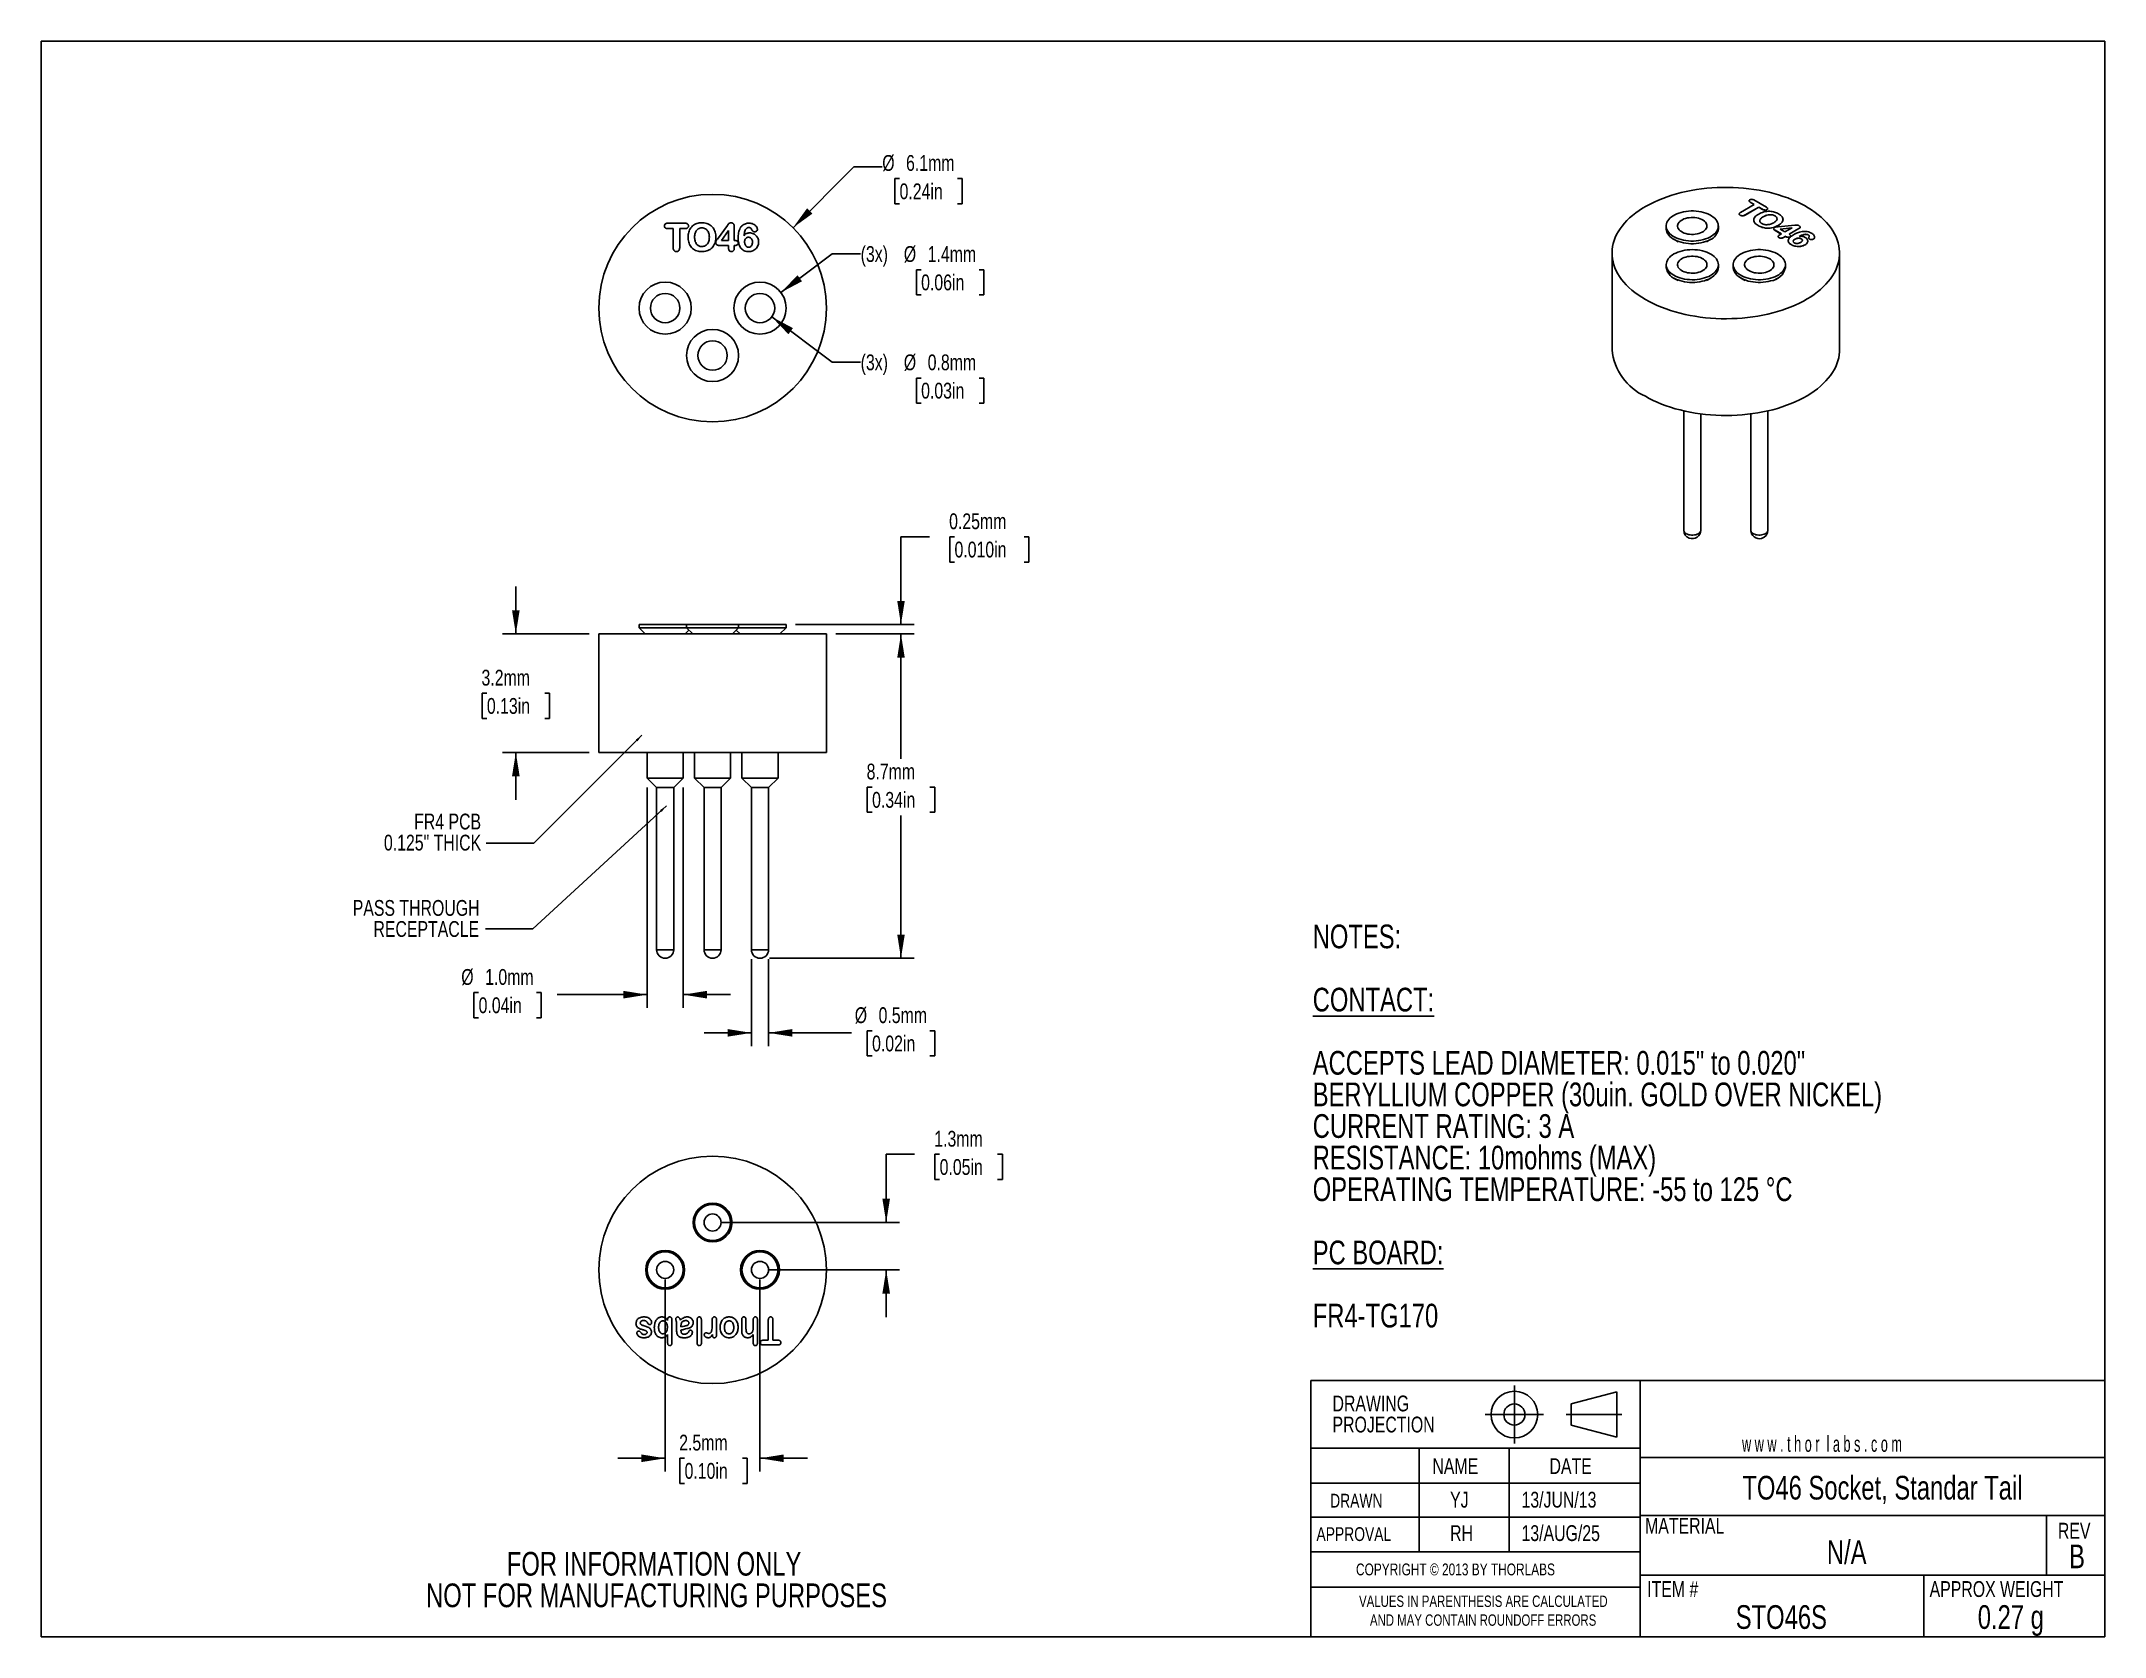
# Model space of a CAD drawing. Extents: x 2 to 278, y 1 to 215.
import ezdxf

# ---------------------------------------------------------------- set-up
doc = ezdxf.new("R2010")
doc.units = 0
doc.header["$PDSIZE"] = -1
doc.linetypes.add('CENTERX2', pattern=[20.32, 12.7, -2.54, 2.54, -2.54])
doc.layers.get('0').update_dxf_attribs({"linetype": 'CONTINUOUS'})
doc.styles.add('SLDTEXTSTYLE0', font='TXT', dxfattribs={"width": 0.75})
doc.styles.add('SLDTEXTSTYLE1', font='TXT', dxfattribs={"width": 0.6})
doc.dimstyles.new('SLDDIMSTYLE0', dxfattribs={"dimtxt": 2.116667, "dimasz": 3.175, "dimexe": 0, "dimexo": 0.0625, "dimgap": 0.529167, "dimtad": 0, "dimtih": 1, "dimtoh": 1, "dimdec": 1, "dimlfac": 0.2, "dimrnd": 1e-09, "dimzin": 12, "dimtxsty": 'SLDTEXTSTYLE0', "dimsah": 1, "dimcen": 0.09, "dimazin": 3, "dimtfac": 1, "dimtdec": 1, "dimtmove": 0, "dimatfit": 3, "dimtolj": 1, "dimtzin": 12})
doc.dimstyles.new('SLDDIMSTYLE1', dxfattribs={"dimtxt": 2.116667, "dimasz": 3.175, "dimexe": 0, "dimexo": 0.0625, "dimgap": 0.529167, "dimtad": 0, "dimtih": 1, "dimtoh": 1, "dimdec": 1, "dimlfac": 0.2, "dimrnd": 1e-09, "dimzin": 4, "dimtxsty": 'SLDTEXTSTYLE0', "dimsah": 1, "dimcen": 0.09, "dimazin": 3, "dimtfac": 1, "dimtdec": 1, "dimtmove": 0, "dimatfit": 3, "dimtolj": 1, "dimtzin": 12})
doc.dimstyles.new('SLDDIMSTYLE2', dxfattribs={"dimtxt": 2.116667, "dimasz": 3.175, "dimexe": 0, "dimexo": 0.0625, "dimgap": 0.529167, "dimtad": 0, "dimtih": 1, "dimtoh": 1, "dimdec": 1, "dimlfac": 0.2, "dimrnd": 1e-09, "dimtxsty": 'SLDTEXTSTYLE0', "dimsah": 1, "dimcen": 0.09, "dimazin": 3, "dimtfac": 1, "dimtdec": 1, "dimtmove": 0, "dimatfit": 3, "dimtolj": 1, "dimtzin": 12})
doc.dimstyles.new('SLDDIMSTYLE3', dxfattribs={"dimtxt": 2.116667, "dimasz": 3.175, "dimexe": 0, "dimexo": 0.0625, "dimgap": 0.529167, "dimtad": 0, "dimtih": 1, "dimtoh": 1, "dimdec": 1, "dimlfac": 0.2, "dimrnd": 1e-09, "dimzin": 12, "dimtxsty": 'SLDTEXTSTYLE0', "dimsah": 1, "dimcen": 0.09, "dimazin": 3, "dimtfac": 1, "dimtdec": 1, "dimtofl": 0, "dimtmove": 0, "dimatfit": 3, "dimtolj": 1, "dimtzin": 12})
doc.dimstyles.new('SLDDIMSTYLE4', dxfattribs={"dimtxt": 2.116667, "dimasz": 3.175, "dimexe": 0, "dimexo": 0.0625, "dimgap": 0.529167, "dimtad": 0, "dimtih": 1, "dimtoh": 1, "dimlfac": 0.2, "dimrnd": 1e-09, "dimtxsty": 'SLDTEXTSTYLE0', "dimsah": 1, "dimcen": 0.09, "dimazin": 3, "dimtfac": 1, "dimtmove": 0, "dimatfit": 3, "dimtolj": 1, "dimtzin": 12})
doc.dimstyles.new('SLDDIMSTYLE5', dxfattribs={"dimtxt": 0.18, "dimasz": 1.016, "dimexe": 0, "dimexo": 0.0625, "dimgap": 0, "dimtad": 0, "dimtih": 1, "dimtoh": 1, "dimdec": 0, "dimrnd": 1e-09, "dimzin": 0, "dimtxsty": 'STANDARD', "dimblk1": 'DOT', "dimblk2": 'DOT', "dimsah": 1, "dimcen": 0.09, "dimazin": 3, "dimtfac": 1.016, "dimtdec": 0, "dimtofl": 0, "dimtmove": 0, "dimatfit": 3, "dimtolj": 1, "dimtzin": 0})
doc.dimstyles.new('SLDDIMSTYLE6', dxfattribs={"dimtxt": 2.116667, "dimasz": 3.175, "dimexe": 0, "dimexo": 0.0625, "dimgap": 0.529167, "dimtad": 0, "dimtih": 1, "dimtoh": 1, "dimdec": 1, "dimlfac": 0.2, "dimrnd": 1e-09, "dimzin": 12, "dimtxsty": 'SLDTEXTSTYLE0', "dimsah": 1, "dimcen": 0, "dimazin": 3, "dimtfac": 1, "dimtdec": 1, "dimtofl": 0, "dimtmove": 0, "dimatfit": 3, "dimtolj": 1, "dimtzin": 12})
doc.dimstyles.new('SLDDIMSTYLE7', dxfattribs={"dimtxt": 2.116667, "dimasz": 3.175, "dimexe": 0, "dimexo": 0.0625, "dimgap": 0.529167, "dimtad": 0, "dimtih": 1, "dimtoh": 1, "dimdec": 1, "dimlfac": 0.2, "dimrnd": 1e-09, "dimtxsty": 'SLDTEXTSTYLE0', "dimsah": 1, "dimcen": 0, "dimazin": 3, "dimtfac": 1, "dimtdec": 1, "dimtofl": 0, "dimtmove": 0, "dimatfit": 3, "dimtolj": 1, "dimtzin": 12})

msp = doc.modelspace()

# ---------------------------------------------------------------- texts
at = {"color": 8, "linetype": 'CONTINUOUS', "attachment_point": 3, "style": 'SLDTEXTSTYLE0'}
for s, insert, char_height in [('FR4 PCB', (60.496, 111.171), 2.1167), ('0.125" THICK', (60.507, 108.349), 2.11667), ('PASS THROUGH', (60.286, 99.598), 2.11667), ('RECEPTACLE', (60.232, 96.776), 2.1167)]:
    msp.add_mtext(s, dxfattribs=dict(at, insert=insert, char_height=char_height))
at = {"color": 7, "linetype": 'CONTINUOUS'}
for s, insert, char_height, attachment_point, style in [('NOTES:', (171.895, 96.311), 3.175, 1, 'SLDTEXTSTYLE0'), ('\\LCONTACT:', (171.895, 87.845), 3.175, 1, 'SLDTEXTSTYLE0'), ('ACCEPTS LEAD DIAMETER: 0.015" to 0.020"', (171.895, 79.378), 3.175, 1, 'SLDTEXTSTYLE0'), ('BERYLLIUM COPPER (30uin. GOLD OVER NICKEL)', (171.895, 75.145), 3.175, 1, 'SLDTEXTSTYLE0'), ('CURRENT RATING: 3 A', (171.895, 70.911), 3.175, 1, 'SLDTEXTSTYLE0'), ('RESISTANCE: 10mohms (MAX)', (171.895, 66.678), 3.175, 1, 'SLDTEXTSTYLE0'), ('OPERATING TEMPERATURE: -55 to 125 °C', (171.895, 62.445), 3.175, 1, 'SLDTEXTSTYLE0'), ('\\LPC BOARD:', (171.895, 53.978), 3.175, 1, 'SLDTEXTSTYLE0'), ('FR4-TG170', (171.895, 45.511), 3.175, 1, 'SLDTEXTSTYLE0'), ('DRAWING', (174.548, 33.212), 2.1167, 1, 'SLDTEXTSTYLE0'), ('PROJECTION', (174.548, 30.39), 2.1167, 1, 'SLDTEXTSTYLE0'), ('w w w . t h o r  l a b s . c o m', (229.403, 27.796), 2.11667, 1, 'SLDTEXTSTYLE1'), ('NAME', (187.927, 24.822), 2.1167, 1, 'SLDTEXTSTYLE0'), ('DATE', (203.615, 24.822), 2.1167, 1, 'SLDTEXTSTYLE0'), ('TO46 Socket, Standar Tail', (248.216, 22.458), 3.175, 2, 'SLDTEXTSTYLE0'), ('DRAWN', (174.231, 20.055), 1.8521, 1, 'SLDTEXTSTYLE0'), ('YJ', (190.296, 20.318), 2.1167, 1, 'SLDTEXTSTYLE0'), ('13/JUN/13', (199.866, 20.318), 2.1167, 1, 'SLDTEXTSTYLE0'), ('MATERIAL', (216.42, 16.824), 2.1167, 1, 'SLDTEXTSTYLE0'), ('APPROVAL', (172.396, 15.579), 1.8521, 1, 'SLDTEXTSTYLE0'), ('RH', (190.296, 15.842), 2.1167, 1, 'SLDTEXTSTYLE0'), ('13/AUG/25', (199.866, 15.842), 2.1167, 1, 'SLDTEXTSTYLE0'), ('N/A', (243.427, 13.825), 3.175, 2, 'SLDTEXTSTYLE0'), ('REV', (271.716, 16.167), 2.1167, 1, 'SLDTEXTSTYLE0'), ('FOR INFORMATION ONLY', (83.673, 12.27), 3.175, 2, 'SLDTEXTSTYLE0'), ('B', (274.276, 13.256), 3.175, 2, 'SLDTEXTSTYLE0'), ('COPYRIGHT © 2013 BY THORLABS', (177.693, 10.714), 1.5875, 1, 'SLDTEXTSTYLE0'), ('ITEM #', (216.7, 8.349), 2.1167, 1, 'SLDTEXTSTYLE0'), ('APPROX WEIGHT', (254.532, 8.349), 2.11667, 1, 'SLDTEXTSTYLE0'), ('NOT FOR MANUFACTURING PURPOSES', (83.997, 8.037), 3.175, 2, 'SLDTEXTSTYLE0'), ('VALUES IN PARENTHESIS ARE CALCULATED', (194.75, 6.42), 1.524, 2, 'SLDTEXTSTYLE0'), ('AND MAY CONTAIN ROUNDOFF ERRORS', (194.721, 3.896), 1.524, 2, 'SLDTEXTSTYLE0'), ('STO46S', (234.672, 5.131), 3.175, 2, 'SLDTEXTSTYLE0'), ('0.27 g', (265.409, 5.131), 3.175, 2, 'SLDTEXTSTYLE0')]:
    msp.add_mtext(s, dxfattribs=dict(at, insert=insert, char_height=char_height, attachment_point=attachment_point, style=style))

# ---------------------------------------------------------------- blocks, each defined once
blk = doc.blocks.new('THIRD_ANGLE_PROJECTION_BLO')
at = {"color": 7, "linetype": 'CENTERX2'}
for p, q in [((101.48, 23.81), (101.48, 14.07)), ((96.6, 18.94), (106.35, 18.94)), ((110.14, 18.94), (119.45, 18.94))]:
    blk.add_line(p, q, dxfattribs=at)
at = {"color": 7, "linetype": 'CONTINUOUS'}
for p, q in [((118.62, 22.75), (111, 20.71)), ((118.62, 15.13), (118.62, 22.75)), ((111, 20.71), (111, 17.17)), ((111, 17.17), (118.62, 15.13))]:
    blk.add_line(p, q, dxfattribs=at)
for radius in [3.9, 1.77]:
    blk.add_circle((101.48, 18.94), radius, dxfattribs=at)
blk.add_point((101.48, 18.94), dxfattribs=at)
blk = doc.blocks.new('_D')
at = {"color": 7, "linetype": 'CONTINUOUS'}
for p, q in [((65.15, 135.24), (65.15, 141.59)), ((74.99, 135.24), (63.37, 135.24)), ((61.27, 127.29), (60.63, 127.29)), ((60.63, 127.29), (60.63, 123.93)), ((69.03, 127.29), (69.67, 127.29)), ((69.67, 127.29), (69.67, 123.93)), ((60.63, 123.93), (61.27, 123.93)), ((69.67, 123.93), (69.03, 123.93)), ((74.99, 119.36), (63.37, 119.36)), ((65.15, 119.36), (65.15, 113.01))]:
    blk.add_line(p, q, dxfattribs=at)
for points in [[(65.15, 135.24), (65.66, 138.41), (64.64, 138.41)], [(65.15, 119.36), (64.64, 116.19), (65.66, 116.19)]]:
    blk.add_solid(points, dxfattribs=at)
at = {"color": 7, "linetype": 'CONTINUOUS', "char_height": 2.117, "attachment_point": 1, "style": 'SLDTEXTSTYLE0'}
for s, insert in [('3.2mm', (60.55, 130.45)), ('0.13in', (61.27, 126.66))]:
    blk.add_mtext(s, dxfattribs=dict(at, insert=insert))
blk = doc.blocks.new('_D_1')
at = {"color": 7, "linetype": 'CONTINUOUS'}
for p, q in [((82.74, 114.66), (82.74, 85.14)), ((87.57, 114.66), (87.57, 85.14)), ((60.16, 87.19), (59.52, 87.19)), ((59.52, 87.19), (59.52, 83.83)), ((67.92, 87.19), (68.56, 87.19)), ((68.56, 87.19), (68.56, 83.83)), ((82.74, 86.92), (70.67, 86.92)), ((87.57, 86.92), (93.92, 86.92)), ((59.52, 83.83), (60.16, 83.83)), ((68.56, 83.83), (67.92, 83.83))]:
    blk.add_line(p, q, dxfattribs=at)
for points in [[(82.74, 86.92), (79.57, 87.43), (79.57, 86.41)], [(87.57, 86.92), (90.74, 86.41), (90.74, 87.43)]]:
    blk.add_solid(points, dxfattribs=at)
at = {"color": 7, "linetype": 'CONTINUOUS', "char_height": 2.117, "attachment_point": 1, "style": 'SLDTEXTSTYLE0'}
for s, insert in [('%%c', (57.84, 90.35)), ('1.0mm', (61.04, 90.35)), ('0.04in', (60.16, 86.56))]:
    blk.add_mtext(s, dxfattribs=dict(at, insert=insert))
blk = doc.blocks.new('_D_2')
at = {"color": 7, "linetype": 'CONTINUOUS'}
for p, q in [((96.71, 91.68), (96.71, 80.03)), ((99, 91.68), (99, 80.03)), ((96.71, 81.8), (90.36, 81.8)), ((99, 81.8), (110.12, 81.8)), ((112.87, 82.07), (112.22, 82.07)), ((112.22, 82.07), (112.22, 78.71)), ((120.62, 82.07), (121.27, 82.07)), ((121.27, 82.07), (121.27, 78.71)), ((112.22, 78.71), (112.87, 78.71)), ((121.27, 78.71), (120.62, 78.71))]:
    blk.add_line(p, q, dxfattribs=at)
for points in [[(96.71, 81.8), (93.54, 82.31), (93.54, 81.3)], [(99, 81.8), (102.17, 81.3), (102.17, 82.31)]]:
    blk.add_solid(points, dxfattribs=at)
at = {"color": 7, "linetype": 'CONTINUOUS', "char_height": 2.117, "attachment_point": 1, "style": 'SLDTEXTSTYLE0'}
for s, insert in [('%%c', (110.55, 85.23)), ('0.5mm', (113.74, 85.23)), ('0.02in', (112.87, 81.44))]:
    blk.add_mtext(s, dxfattribs=dict(at, insert=insert))
blk = doc.blocks.new('_D_3')
at = {"color": 7, "linetype": 'CONTINUOUS'}
for p, q in [((108.01, 135.24), (118.52, 135.24)), ((116.74, 135.24), (116.74, 118.5)), ((112.87, 114.71), (112.22, 114.71)), ((112.22, 114.71), (112.22, 111.35)), ((120.62, 114.71), (121.27, 114.71)), ((121.27, 114.71), (121.27, 111.35)), ((112.22, 111.35), (112.87, 111.35)), ((116.74, 91.8), (116.74, 110.92)), ((121.27, 111.35), (120.62, 111.35)), ((99.12, 91.8), (118.52, 91.8))]:
    blk.add_line(p, q, dxfattribs=at)
for points in [[(116.74, 135.24), (116.24, 132.06), (117.25, 132.06)], [(116.74, 91.8), (117.25, 94.98), (116.24, 94.98)]]:
    blk.add_solid(points, dxfattribs=at)
at = {"color": 7, "linetype": 'CONTINUOUS', "char_height": 2.117, "attachment_point": 1, "style": 'SLDTEXTSTYLE0'}
for s, insert in [('8.7mm', (112.14, 117.87)), ('0.34in', (112.87, 114.08))]:
    blk.add_mtext(s, dxfattribs=dict(at, insert=insert))
blk = doc.blocks.new('_D_4')
at = {"color": 8, "linetype": 'CONTINUOUS'}
for p, q in [((120.55, 148.24), (116.74, 148.24)), ((116.74, 148.24), (116.74, 136.51)), ((123.91, 148.24), (123.27, 148.24)), ((123.27, 148.24), (123.27, 144.88)), ((133.23, 148.24), (133.87, 148.24)), ((133.87, 148.24), (133.87, 144.88)), ((123.27, 144.88), (123.91, 144.88)), ((133.87, 144.88), (133.23, 144.88)), ((102.62, 136.51), (118.52, 136.51)), ((108.01, 135.24), (118.52, 135.24)), ((116.74, 135.24), (116.74, 128.89))]:
    blk.add_line(p, q, dxfattribs=at)
for points in [[(116.74, 136.51), (117.25, 139.68), (116.24, 139.68)], [(116.74, 135.24), (116.24, 132.06), (117.25, 132.06)]]:
    blk.add_solid(points, dxfattribs=at)
at = {"color": 8, "linetype": 'CONTINUOUS', "char_height": 2.117, "attachment_point": 1, "style": 'SLDTEXTSTYLE0'}
for s, insert in [('0.25mm', (123.19, 151.4)), ('0.010in', (123.91, 147.61))]:
    blk.add_mtext(s, dxfattribs=dict(at, insert=insert))
blk = doc.blocks.new('_D_5')
at = {"color": 7, "linetype": 'CONTINUOUS'}
for p, q in [((102.28, 189.67), (110.42, 197.81)), ((110.42, 197.81), (114.23, 197.81)), ((116.55, 196.24), (115.9, 196.24)), ((115.9, 196.24), (115.9, 192.88)), ((124.3, 196.24), (124.95, 196.24)), ((124.95, 196.24), (124.95, 192.88)), ((115.9, 192.88), (116.55, 192.88)), ((124.95, 192.88), (124.3, 192.88))]:
    blk.add_line(p, q, dxfattribs=at)
blk.add_solid([(102.28, 189.67), (104.89, 191.56), (104.17, 192.28)], dxfattribs=at)
at = {"color": 7, "linetype": 'CONTINUOUS', "char_height": 2.117, "attachment_point": 1, "style": 'SLDTEXTSTYLE0'}
for s, insert in [('%%c', (114.23, 199.4)), ('6.1mm', (117.42, 199.4)), ('0.24in', (116.55, 195.6))]:
    blk.add_mtext(s, dxfattribs=dict(at, insert=insert))
blk = doc.blocks.new('_D_6')
at = {"color": 7, "linetype": 'CONTINUOUS'}
for p, q in [((100.65, 180.99), (107.53, 186.15)), ((107.53, 186.15), (111.34, 186.15)), ((119.44, 184.04), (118.8, 184.04)), ((118.8, 184.04), (118.8, 180.68)), ((127.2, 184.04), (127.84, 184.04)), ((127.84, 184.04), (127.84, 180.68)), ((118.8, 180.68), (119.44, 180.68)), ((127.84, 180.68), (127.2, 180.68))]:
    blk.add_line(p, q, dxfattribs=at)
blk.add_solid([(100.65, 180.99), (103.49, 182.49), (102.88, 183.3)], dxfattribs=at)
at = {"color": 7, "linetype": 'CONTINUOUS', "char_height": 2.117, "attachment_point": 1, "style": 'SLDTEXTSTYLE0'}
for s, insert in [('(3x)', (111.34, 187.2)), ('%%c', (117.12, 187.2)), ('1.4mm', (120.32, 187.2)), ('0.06in', (119.44, 183.4))]:
    blk.add_mtext(s, dxfattribs=dict(at, insert=insert))
blk = doc.blocks.new('_D_7')
at = {"color": 7, "linetype": 'CONTINUOUS'}
for p, q in [((99.43, 177.72), (107.53, 171.64)), ((107.53, 171.64), (111.34, 171.64)), ((119.44, 169.53), (118.8, 169.53)), ((118.8, 169.53), (118.8, 166.17)), ((127.2, 169.53), (127.84, 169.53)), ((127.84, 169.53), (127.84, 166.17)), ((118.8, 166.17), (119.44, 166.17)), ((127.84, 166.17), (127.2, 166.17))]:
    blk.add_line(p, q, dxfattribs=at)
blk.add_solid([(99.43, 177.72), (101.66, 175.4), (102.27, 176.22)], dxfattribs=at)
at = {"color": 7, "linetype": 'CONTINUOUS', "char_height": 2.117, "attachment_point": 1, "style": 'SLDTEXTSTYLE0'}
for s, insert in [('(3x)', (111.34, 172.69)), ('%%c', (117.12, 172.69)), ('0.8mm', (120.32, 172.69)), ('0.03in', (119.44, 168.9))]:
    blk.add_mtext(s, dxfattribs=dict(at, insert=insert))
blk = doc.blocks.new('_D_8')
at = {"color": 7, "linetype": 'CONTINUOUS'}
for p, q in [((118.57, 65.53), (114.76, 65.53)), ((114.76, 65.53), (114.76, 56.4)), ((121.92, 65.53), (121.28, 65.53)), ((121.28, 65.53), (121.28, 62.16)), ((129.68, 65.53), (130.32, 65.53)), ((130.32, 65.53), (130.32, 62.16)), ((121.28, 62.16), (121.92, 62.16)), ((130.32, 62.16), (129.68, 62.16)), ((92.77, 56.4), (116.54, 56.4)), ((99.12, 50.05), (116.54, 50.05)), ((114.76, 50.05), (114.76, 43.7))]:
    blk.add_line(p, q, dxfattribs=at)
for points in [[(114.76, 56.4), (115.27, 59.58), (114.25, 59.58)], [(114.76, 50.05), (114.25, 46.88), (115.27, 46.88)]]:
    blk.add_solid(points, dxfattribs=at)
at = {"color": 7, "linetype": 'CONTINUOUS', "char_height": 2.117, "attachment_point": 1, "style": 'SLDTEXTSTYLE0'}
for s, insert in [('1.3mm', (121.2, 68.68)), ('0.05in', (121.92, 64.89))]:
    blk.add_mtext(s, dxfattribs=dict(at, insert=insert))
blk = doc.blocks.new('_D_9')
at = {"color": 7, "linetype": 'CONTINUOUS'}
for p, q in [((85.15, 48.78), (85.15, 23.03)), ((97.85, 48.78), (97.85, 23.03)), ((85.15, 24.81), (78.8, 24.81)), ((87.75, 24.81), (87.11, 24.81)), ((87.11, 24.81), (87.11, 21.45)), ((95.51, 24.81), (96.15, 24.81)), ((96.15, 24.81), (96.15, 21.45)), ((97.85, 24.81), (104.2, 24.81)), ((87.11, 21.45), (87.75, 21.45)), ((96.15, 21.45), (95.51, 21.45))]:
    blk.add_line(p, q, dxfattribs=at)
for points in [[(85.15, 24.81), (81.98, 25.32), (81.98, 24.3)], [(97.85, 24.81), (101.03, 24.3), (101.03, 25.32)]]:
    blk.add_solid(points, dxfattribs=at)
at = {"color": 7, "linetype": 'CONTINUOUS', "char_height": 2.117, "attachment_point": 1, "style": 'SLDTEXTSTYLE0'}
for s, insert in [('2.5mm', (87.03, 27.97)), ('0.10in', (87.75, 24.18))]:
    blk.add_mtext(s, dxfattribs=dict(at, insert=insert))

# ---------------------------------------------------------------- dimensions: what is measured, and where the dimension line sits
at = {"color": 7, "linetype": 'CONTINUOUS'}
dim = msp.add_diameter_dim_2p(p1=(80.728, 168.12), p2=(102.281, 189.673), dimstyle='SLDDIMSTYLE6', dxfattribs=at)
dim.commit()
dim.dimension.update_dxf_attribs({"geometry": '_D_5', "text_midpoint": (120.425, 197.81), "dimtype": 163})
for p1, p2, dimstyle, picture, middle in [((95.061, 176.801), (100.649, 180.992), 'SLDDIMSTYLE6', '_D_6', (120.425, 186.15)), ((96.28, 180.078), (99.429, 177.716), 'SLDDIMSTYLE7', '_D_7', (120.425, 171.643))]:
    dim = msp.add_diameter_dim_2p(p1=p1, p2=p2, text='(3x) <>', dimstyle=dimstyle, dxfattribs=at)
    dim.commit()
    dim.dimension.update_dxf_attribs({"geometry": picture, "text_midpoint": middle, "dimtype": 163})
at = {"color": 8, "linetype": 'CONTINUOUS'}
dim = msp.add_linear_dim(base=(116.745, 136.508), p1=(106.745, 135.238), p2=(101.347, 136.508), angle=90, dimstyle='SLDDIMSTYLE4', dxfattribs=at)
dim.commit()
dim.dimension.update_dxf_attribs({"geometry": '_D_4', "text_midpoint": (116.745, 148.242), "dimtype": 160})
at = {"color": 7, "linetype": 'CONTINUOUS'}
for base, p1, p2, dimstyle, picture, middle in [((65.148, 119.363), (76.265, 135.238), (76.265, 119.363), 'SLDDIMSTYLE0', '_D', (65.148, 127.294)), ((116.745, 91.804), (106.745, 135.238), (97.855, 91.804), 'SLDDIMSTYLE3', '_D_3', (116.745, 114.712)), ((114.759, 50.051), (91.505, 56.401), (97.855, 50.051), 'SLDDIMSTYLE0', '_D_8', (114.759, 65.526))]:
    dim = msp.add_linear_dim(base=base, p1=p1, p2=p2, angle=90, dimstyle=dimstyle, dxfattribs=at)
    dim.commit()
    dim.dimension.update_dxf_attribs({"geometry": picture, "text_midpoint": middle, "dimtype": 160})
for base, p1, p2, dimstyle, picture, middle in [((87.568, 86.923), (82.742, 115.934), (87.568, 115.934), 'SLDDIMSTYLE1', '_D_1', (64.04, 86.923)), ((98.998, 81.804), (96.712, 92.947), (98.998, 92.947), 'SLDDIMSTYLE2', '_D_2', (116.745, 81.804))]:
    dim = msp.add_linear_dim(base=base, p1=p1, p2=p2, text='%%c<>', dimstyle=dimstyle, dxfattribs=at)
    dim.commit()
    dim.dimension.update_dxf_attribs({"geometry": picture, "text_midpoint": middle, "dimtype": 160})
dim = msp.add_linear_dim(base=(97.855, 24.811), p1=(85.155, 50.051), p2=(97.855, 50.051), dimstyle='SLDDIMSTYLE0', dxfattribs=at)
dim.commit()
dim.dimension.update_dxf_attribs({"geometry": '_D_9', "text_midpoint": (91.63, 24.811), "dimtype": 160})

# ---------------------------------------------------------------- linework, layer by layer
at = {"color": 7, "linetype": 'CONTINUOUS'}
for p, q in [((1.579, 214.645), (277.989, 214.645)), ((1.579, 214.645), (1.579, 0.903)), ((277.989, 0.903), (277.989, 214.645)), ((229.145, 191.355), (229.145, 191.345)), ((229.204, 191.726), (231.033, 192.782)), ((231.646, 192.428), (229.817, 191.372)), ((231.646, 192.417), (229.817, 191.362)), ((229.817, 191.372), (229.817, 191.362)), ((231.033, 192.782), (230.496, 193.091)), ((230.496, 193.091), (230.496, 193.081)), ((231.024, 192.776), (230.496, 193.081)), ((231.007, 193.386), (232.66, 192.432)), ((232.149, 192.137), (231.646, 192.428)), ((231.646, 192.428), (231.646, 192.417)), ((232.149, 192.127), (231.646, 192.417)), ((232.149, 192.137), (232.149, 192.127)), ((232.249, 191.144), (232.249, 191.134)), ((232.739, 192.09), (232.739, 192.08)), ((233.799, 191.263), (233.799, 191.253)), ((234.895, 190.756), (234.895, 190.769)), ((85.473, 190.273), (87.81, 190.273)), ((86.232, 189.551), (85.473, 189.551)), ((86.232, 186.964), (86.232, 189.551)), ((87.81, 189.551), (87.099, 189.551)), ((87.099, 189.551), (87.099, 186.964)), ((92.157, 188.147), (93.488, 189.968)), ((93.648, 189.31), (92.721, 187.961)), ((92.721, 187.961), (93.648, 187.961)), ((93.648, 187.961), (93.648, 189.31)), ((94.418, 189.84), (94.418, 187.961)), ((94.418, 187.961), (94.43, 187.961)), ((219.246, 189.899), (219.246, 189.536)), ((220.268, 188.111), (220.852, 187.773)), ((224.624, 187.773), (225.208, 188.111)), ((226.231, 189.536), (226.231, 189.899)), ((230.978, 190.692), (230.978, 190.679)), ((231.563, 189.96), (231.563, 189.949)), ((234.677, 188.83), (233.826, 189.321)), ((233.826, 189.321), (233.826, 189.311)), ((234.668, 188.825), (233.826, 189.311)), ((234.23, 189.79), (236.459, 189.99)), ((234.244, 188.492), (234.244, 188.479)), ((234.255, 189.982), (234.255, 189.972)), ((234.353, 188.349), (234.353, 188.338)), ((234.392, 188.666), (234.677, 188.83)), ((236.107, 189.656), (234.498, 189.484)), ((234.498, 189.484), (235.153, 189.106)), ((236.085, 189.643), (234.513, 189.475)), ((235.221, 188.516), (234.937, 188.352)), ((235.221, 188.505), (234.937, 188.341)), ((234.937, 188.352), (234.937, 188.341)), ((235.153, 189.106), (236.107, 189.656)), ((235.261, 188.493), (235.221, 188.516)), ((235.221, 188.516), (235.221, 188.505)), ((235.261, 188.483), (235.221, 188.505)), ((235.261, 188.493), (235.261, 188.483)), ((237.026, 189.558), (235.698, 188.791)), ((235.698, 188.791), (235.706, 188.786)), ((237.026, 189.547), (235.707, 188.786)), ((235.834, 188.436), (235.834, 188.425)), ((236.533, 188.152), (236.533, 188.142)), ((237.026, 189.558), (237.026, 189.547)), ((237.341, 188.197), (237.341, 188.186)), ((237.809, 188.775), (237.809, 188.764)), ((238.282, 188.715), (238.282, 188.704)), ((238.447, 188.153), (238.447, 188.142)), ((238.935, 188.129), (238.935, 188.119)), ((93.648, 187.287), (92.445, 187.287)), ((93.648, 186.885), (93.648, 187.287)), ((94.474, 187.287), (94.418, 187.287)), ((94.418, 187.287), (94.418, 186.885)), ((211.988, 186.27), (211.988, 173.307)), ((235.582, 187.928), (235.582, 187.915)), ((235.984, 187.407), (235.984, 187.397)), ((237.847, 187.378), (237.847, 187.367)), ((238.218, 187.874), (238.218, 187.887)), ((242.468, 173.307), (242.468, 186.27)), ((219.246, 184.715), (219.246, 184.352)), ((220.268, 182.926), (220.852, 182.589)), ((224.624, 182.589), (225.208, 182.926)), ((226.231, 184.352), (226.231, 184.715)), ((228.226, 184.715), (228.226, 184.352)), ((229.248, 182.926), (229.832, 182.589)), ((233.604, 182.589), (234.188, 182.926)), ((235.211, 184.352), (235.211, 184.715)), ((221.595, 165.132), (221.595, 149.145)), ((223.881, 149.145), (223.881, 164.724)), ((230.575, 164.724), (230.575, 149.145)), ((232.861, 149.145), (232.861, 165.132)), ((81.662, 136.508), (81.662, 136.064)), ((81.662, 136.508), (88.012, 136.508)), ((81.662, 136.064), (82.488, 135.238)), ((81.662, 136.064), (88.012, 136.064)), ((87.822, 135.238), (88.33, 135.746)), ((88.012, 136.508), (88.012, 136.064)), ((88.012, 136.508), (92.169, 136.508)), ((88.012, 136.064), (88.838, 135.238)), ((88.012, 136.064), (92.169, 136.064)), ((92.169, 136.508), (94.997, 136.508)), ((92.169, 136.064), (94.997, 136.064)), ((94.172, 135.238), (94.997, 136.064)), ((94.68, 135.746), (95.188, 135.238)), ((94.997, 136.064), (94.997, 136.508)), ((94.997, 136.508), (101.146, 136.508)), ((94.997, 136.064), (101.146, 136.064)), ((100.522, 135.238), (101.347, 136.064)), ((101.146, 136.508), (101.347, 136.508)), ((101.146, 136.064), (101.347, 136.064)), ((101.347, 136.064), (101.347, 136.508)), ((76.265, 135.238), (76.265, 119.363)), ((76.265, 135.238), (91.505, 135.238)), ((88.23, 135.251), (88.23, 135.238)), ((91.505, 135.238), (106.745, 135.238)), ((94.418, 135.251), (94.418, 135.238)), ((94.474, 135.251), (94.418, 135.251)), ((94.474, 135.251), (94.474, 135.238)), ((94.95, 135.251), (94.95, 135.238)), ((106.745, 119.363), (106.745, 135.238)), ((76.265, 119.363), (91.505, 119.363)), ((81.245, 119.351), (81.245, 119.363)), ((82.318, 119.351), (82.318, 119.363)), ((82.742, 119.363), (82.742, 115.934)), ((87.568, 115.934), (87.568, 119.363)), ((88.118, 119.351), (88.118, 119.363)), ((88.901, 119.351), (88.901, 119.363)), ((89.092, 119.363), (89.092, 115.934)), ((91.505, 119.363), (106.745, 119.363)), ((93.918, 115.934), (93.918, 119.363)), ((94.921, 119.351), (94.921, 119.363)), ((95.403, 119.351), (95.403, 119.363)), ((95.442, 119.363), (95.442, 115.934)), ((100.268, 115.934), (100.268, 119.363)), ((100.268, 119.351), (100.316, 119.351)), ((100.316, 119.351), (100.316, 119.363)), ((100.652, 119.351), (100.652, 119.363)), ((82.742, 115.934), (84.012, 114.664)), ((82.742, 115.934), (87.564, 115.934)), ((84.012, 114.664), (84.012, 92.947)), ((84.012, 114.664), (86.296, 114.664)), ((86.296, 114.664), (86.298, 114.664)), ((86.298, 114.664), (87.568, 115.934)), ((86.298, 92.947), (86.298, 114.664)), ((87.564, 115.934), (87.568, 115.934)), ((89.092, 115.934), (90.362, 114.664)), ((89.092, 115.934), (91.964, 115.934)), ((90.362, 114.664), (90.362, 92.947)), ((90.362, 114.664), (91.722, 114.664)), ((91.722, 114.664), (92.648, 114.664)), ((91.964, 115.934), (93.918, 115.934)), ((92.648, 114.664), (93.918, 115.934)), ((92.648, 92.947), (92.648, 114.664)), ((95.442, 115.934), (96.712, 114.664)), ((95.442, 115.934), (100.129, 115.934)), ((96.712, 114.664), (96.712, 92.947)), ((96.712, 114.664), (98.932, 114.664)), ((98.932, 114.664), (98.998, 114.664)), ((98.998, 114.664), (100.268, 115.934)), ((98.998, 92.947), (98.998, 114.664)), ((100.129, 115.934), (100.268, 115.934)), ((84.012, 92.947), (86.296, 92.947)), ((86.296, 92.947), (86.298, 92.947)), ((90.362, 92.947), (91.722, 92.947)), ((91.722, 92.947), (92.648, 92.947)), ((96.712, 92.947), (98.932, 92.947)), ((98.932, 92.947), (98.998, 92.947)), ((277.989, 35.239), (277.989, 50.033)), ((85.482, 43.289), (85.482, 43.357)), ((86.06, 43.353), (86.06, 40.323)), ((87.264, 42.492), (87.264, 42.401)), ((89.431, 40.319), (89.431, 43.327)), ((90.009, 43.327), (90.009, 40.319)), ((91.454, 42.751), (91.454, 43.328)), ((92.032, 43.331), (92.032, 41.419)), ((95.403, 42.015), (95.403, 43.331)), ((95.98, 43.331), (95.98, 42.17)), ((96.943, 42.423), (96.943, 43.331)), ((97.521, 43.327), (97.521, 40.319)), ((98.966, 40.619), (98.966, 43.295)), ((99.592, 43.295), (99.592, 40.619)), ((85.482, 40.303), (85.482, 41.389)), ((96.943, 40.325), (96.943, 41.371)), ((98.242, 40.619), (98.966, 40.619)), ((100.316, 39.993), (98.242, 39.993)), ((99.592, 40.619), (100.316, 40.619)), ((171.633, 7.563), (171.633, 35.239)), ((171.633, 35.239), (215.743, 35.239)), ((215.743, 35.239), (215.743, 0.903)), ((215.743, 35.239), (277.989, 35.239)), ((171.633, 12.296), (171.633, 26.166)), ((171.633, 0.903), (171.633, 26.166)), ((215.743, 26.166), (171.633, 26.166)), ((186.134, 26.166), (186.134, 12.296)), ((198.215, 26.166), (198.215, 12.296)), ((215.743, 24.893), (277.989, 24.893)), ((215.743, 21.487), (171.633, 21.487)), ((215.743, 16.922), (171.633, 16.922)), ((215.743, 17.16), (277.989, 17.16)), ((270.168, 17.16), (270.168, 9.141)), ((215.743, 12.296), (171.633, 12.296)), ((171.633, 12.296), (171.633, 7.563)), ((215.743, 9.141), (277.989, 9.141)), ((253.749, 9.141), (253.749, 0.903)), ((171.633, 7.563), (215.743, 7.563)), ((277.989, 0.903), (1.579, 0.903))]:
    msp.add_line(p, q, dxfattribs=at)
at = {"color": 7, "linetype": 'CONTINUOUS', "flags": 128}
for points in [[(216.452, 180.049), (216.965, 179.766), (217.5, 179.497), (218.057, 179.244), (218.633, 179.005), (219.228, 178.782), (219.84, 178.575), (220.468, 178.385), (221.111, 178.212), (221.767, 178.056), (222.435, 177.919), (223.113, 177.799), (223.8, 177.697), (224.495, 177.615), (225.195, 177.551), (225.9, 177.505), (226.608, 177.479), (227.317, 177.472), (228.026, 177.484), (228.733, 177.515), (229.437, 177.565), (230.136, 177.634), (230.829, 177.721), (231.514, 177.827), (232.19, 177.951), (232.855, 178.094), (233.508, 178.254), (234.147, 178.431), (234.771, 178.625), (235.379, 178.836), (235.969, 179.063), (236.541, 179.306), (237.092, 179.563), (237.622, 179.835), (238.129, 180.122), (238.613, 180.421), (239.072, 180.733), (239.505, 181.057), (239.912, 181.393), (240.291, 181.739), (240.642, 182.094), (240.964, 182.459), (241.257, 182.832), (241.519, 183.213), (241.749, 183.6), (241.949, 183.993), (242.116, 184.391), (242.252, 184.793), (242.355, 185.198), (242.425, 185.605), (242.462, 186.014), (242.466, 186.423), (242.437, 186.832), (242.375, 187.24), (242.281, 187.646), (242.153, 188.049), (241.994, 188.448), (241.802, 188.842), (241.579, 189.231), (241.325, 189.613), (241.04, 189.988), (240.726, 190.355), (240.382, 190.713), (240.01, 191.061), (239.61, 191.4), (239.183, 191.727), (238.73, 192.042), (238.252, 192.344), (237.751, 192.634), (237.227, 192.91), (236.681, 193.171), (236.114, 193.417), (235.528, 193.648), (234.925, 193.863), (234.305, 194.062), (233.669, 194.243), (233.019, 194.408), (232.357, 194.554), (231.684, 194.683), (231.001, 194.794), (230.31, 194.886), (229.612, 194.959), (228.909, 195.014), (228.203, 195.05), (227.494, 195.066), (226.785, 195.064), (226.077, 195.043), (225.371, 195.002), (224.669, 194.943), (223.973, 194.865), (223.284, 194.768), (222.603, 194.653), (221.933, 194.519), (221.273, 194.368), (220.627, 194.2), (219.995, 194.014), (219.379, 193.811), (218.78, 193.592), (218.199, 193.357), (217.637, 193.107), (217.097, 192.842), (216.578, 192.563), (216.082, 192.27), (215.611, 191.964), (215.165, 191.646), (214.744, 191.316), (214.351, 190.975), (213.986, 190.624), (213.649, 190.264), (213.342, 189.895), (213.065, 189.518), (212.818, 189.134), (212.603, 188.744), (212.42, 188.349), (212.268, 187.949), (212.149, 187.545), (212.063, 187.139), (212.009, 186.73), (211.988, 186.321), (212.001, 185.912), (212.046, 185.503), (212.124, 185.096), (212.235, 184.692), (212.379, 184.291), (212.554, 183.894), (212.762, 183.503), (213, 183.117), (213.27, 182.738), (213.57, 182.367), (213.899, 182.005), (214.257, 181.651), (214.643, 181.308), (215.057, 180.975), (215.497, 180.654), (215.962, 180.345), (216.452, 180.049)], [(225.076, 188.401), (225.319, 188.541), (225.537, 188.693), (225.728, 188.857), (225.891, 189.032), (226.023, 189.214), (226.123, 189.403), (226.191, 189.597), (226.226, 189.794), (226.227, 189.992), (226.194, 190.189), (226.128, 190.383), (226.03, 190.573), (225.9, 190.756), (225.739, 190.93), (225.549, 191.095), (225.333, 191.249), (225.091, 191.389), (224.827, 191.515), (224.542, 191.625), (224.241, 191.719), (223.924, 191.795), (223.597, 191.853), (223.261, 191.892), (222.92, 191.912), (222.577, 191.913), (222.236, 191.894), (221.899, 191.856), (221.571, 191.799), (221.254, 191.724), (220.951, 191.631), (220.666, 191.522), (220.4, 191.397), (220.157, 191.257), (219.939, 191.105), (219.748, 190.94), (219.585, 190.766), (219.453, 190.584), (219.353, 190.395), (219.285, 190.201), (219.25, 190.004), (219.249, 189.806), (219.282, 189.609), (219.348, 189.415), (219.446, 189.225), (219.577, 189.042), (219.737, 188.867), (219.927, 188.703), (220.143, 188.549), (220.385, 188.409), (220.649, 188.283), (220.934, 188.173), (221.236, 188.079), (221.552, 188.003), (221.88, 187.945), (222.216, 187.905), (222.556, 187.885), (222.899, 187.885), (223.24, 187.904), (223.577, 187.942), (223.905, 187.999), (224.222, 188.074), (224.525, 188.167), (224.81, 188.276), (225.076, 188.401)], [(224.056, 189.055), (224.235, 189.161), (224.389, 189.28), (224.515, 189.41), (224.61, 189.548), (224.674, 189.692), (224.704, 189.84), (224.7, 189.988), (224.663, 190.136), (224.593, 190.279), (224.492, 190.415), (224.36, 190.543), (224.2, 190.66), (224.016, 190.763), (223.81, 190.852), (223.585, 190.925), (223.346, 190.98), (223.096, 191.016), (222.84, 191.034), (222.583, 191.032), (222.328, 191.01), (222.08, 190.97), (221.844, 190.911), (221.623, 190.835), (221.42, 190.743), (221.241, 190.637), (221.087, 190.518), (220.961, 190.388), (220.866, 190.25), (220.802, 190.106), (220.772, 189.958), (220.776, 189.809), (220.813, 189.662), (220.883, 189.519), (220.984, 189.383), (221.116, 189.255), (221.276, 189.138), (221.46, 189.035), (221.667, 188.946), (221.891, 188.873), (222.13, 188.818), (222.38, 188.781), (222.636, 188.764), (222.893, 188.766), (223.148, 188.787), (223.396, 188.828), (223.632, 188.887), (223.854, 188.963), (224.056, 189.055)], [(219.246, 189.536), (219.249, 189.443), (219.282, 189.246), (219.348, 189.052), (219.446, 188.862), (219.577, 188.679), (219.737, 188.505), (219.927, 188.34), (220.143, 188.186), (220.385, 188.046), (220.649, 187.92), (220.934, 187.81), (221.236, 187.716), (221.552, 187.64), (221.88, 187.582), (222.216, 187.542), (222.556, 187.523), (222.899, 187.522), (223.24, 187.541), (223.577, 187.579), (223.905, 187.636), (224.222, 187.711), (224.525, 187.804), (224.81, 187.913), (225.076, 188.038)], [(220.784, 183.044), (221.077, 182.941), (221.386, 182.856), (221.708, 182.788), (222.04, 182.739), (222.379, 182.709), (222.721, 182.699), (223.064, 182.707), (223.403, 182.735), (223.736, 182.783), (224.059, 182.848), (224.369, 182.932), (224.664, 183.033), (224.941, 183.15), (225.196, 183.282), (225.427, 183.428), (225.633, 183.587), (225.81, 183.756), (225.958, 183.934), (226.075, 184.12), (226.16, 184.312), (226.212, 184.507), (226.231, 184.705), (226.215, 184.903), (226.167, 185.098), (226.085, 185.291), (225.971, 185.477), (225.826, 185.657), (225.651, 185.827), (225.448, 185.986), (225.22, 186.133), (224.967, 186.267), (224.692, 186.386), (224.399, 186.488), (224.09, 186.574), (223.768, 186.641), (223.436, 186.69), (223.097, 186.72), (222.755, 186.731), (222.413, 186.722), (222.073, 186.694), (221.74, 186.647), (221.417, 186.581), (221.107, 186.497), (220.812, 186.397), (220.536, 186.279), (220.28, 186.147), (220.049, 186.001), (219.844, 185.843), (219.666, 185.674), (219.518, 185.495), (219.401, 185.309), (219.316, 185.118), (219.264, 184.922), (219.246, 184.724), (219.261, 184.527), (219.309, 184.331), (219.391, 184.139), (219.505, 183.952), (219.65, 183.773), (219.825, 183.603), (220.028, 183.443), (220.257, 183.296), (220.509, 183.162), (220.784, 183.044)], [(221.637, 183.773), (221.859, 183.698), (222.096, 183.64), (222.345, 183.601), (222.6, 183.581), (222.857, 183.58), (223.113, 183.599), (223.362, 183.637), (223.6, 183.693), (223.824, 183.767), (224.029, 183.857), (224.212, 183.961), (224.369, 184.079), (224.499, 184.207), (224.599, 184.344), (224.667, 184.488), (224.702, 184.635), (224.703, 184.784), (224.671, 184.931), (224.605, 185.075), (224.508, 185.212), (224.38, 185.341), (224.224, 185.46), (224.043, 185.565), (223.84, 185.657), (223.617, 185.731), (223.38, 185.789), (223.131, 185.828), (222.876, 185.848), (222.619, 185.849), (222.363, 185.83), (222.114, 185.793), (221.876, 185.736), (221.652, 185.663), (221.447, 185.573), (221.264, 185.468), (221.107, 185.351), (220.977, 185.222), (220.877, 185.085), (220.809, 184.942), (220.774, 184.795), (220.773, 184.646), (220.806, 184.498), (220.871, 184.355), (220.968, 184.217), (221.096, 184.088), (221.252, 183.97), (221.433, 183.864), (221.637, 183.773)], [(233.219, 182.894), (233.521, 182.988), (233.806, 183.098), (234.07, 183.224), (234.312, 183.364), (234.529, 183.518), (234.718, 183.682), (234.879, 183.857), (235.01, 184.04), (235.108, 184.23), (235.174, 184.424), (235.207, 184.621), (235.206, 184.819), (235.172, 185.015), (235.104, 185.209), (235.004, 185.399), (234.872, 185.581), (234.71, 185.756), (234.518, 185.92), (234.3, 186.072), (234.057, 186.212), (233.792, 186.337), (233.506, 186.447), (233.204, 186.539), (232.887, 186.615), (232.559, 186.672), (232.222, 186.71), (231.881, 186.729), (231.538, 186.728), (231.197, 186.708), (230.861, 186.669), (230.534, 186.611), (230.217, 186.535), (229.915, 186.442), (229.631, 186.331), (229.367, 186.205), (229.125, 186.065), (228.908, 185.912), (228.718, 185.747), (228.557, 185.572), (228.427, 185.389), (228.328, 185.2), (228.262, 185.006), (228.23, 184.809), (228.23, 184.611), (228.265, 184.414), (228.333, 184.22), (228.433, 184.031), (228.565, 183.848), (228.727, 183.674), (228.918, 183.51), (229.136, 183.357), (229.379, 183.218), (229.645, 183.092), (229.93, 182.983), (230.233, 182.89), (230.55, 182.815), (230.878, 182.758), (231.214, 182.72), (231.556, 182.701), (231.898, 182.701), (232.239, 182.721), (232.575, 182.76), (232.903, 182.818), (233.219, 182.894)], [(232.564, 183.689), (232.789, 183.761), (232.996, 183.85), (233.18, 183.954), (233.34, 184.07), (233.472, 184.198), (233.573, 184.335), (233.643, 184.478), (233.681, 184.625), (233.684, 184.773), (233.654, 184.921), (233.591, 185.065), (233.496, 185.203), (233.37, 185.333), (233.216, 185.452), (233.037, 185.559), (232.835, 185.651), (232.613, 185.727), (232.377, 185.786), (232.129, 185.826), (231.874, 185.848), (231.617, 185.85), (231.361, 185.832), (231.112, 185.796), (230.872, 185.741), (230.648, 185.668), (230.441, 185.579), (230.256, 185.476), (230.097, 185.359), (229.965, 185.231), (229.863, 185.095), (229.793, 184.952), (229.756, 184.805), (229.752, 184.656), (229.782, 184.509), (229.846, 184.364), (229.941, 184.226), (230.067, 184.097), (230.22, 183.977), (230.4, 183.871), (230.602, 183.779), (230.823, 183.703), (231.06, 183.644), (231.307, 183.603), (231.562, 183.582), (231.82, 183.58), (232.075, 183.597), (232.325, 183.634), (232.564, 183.689)], [(220.784, 182.681), (221.077, 182.578), (221.386, 182.493), (221.708, 182.425), (222.04, 182.376), (222.379, 182.346), (222.721, 182.336), (223.064, 182.344), (223.403, 182.372), (223.736, 182.42), (224.059, 182.485), (224.369, 182.569), (224.664, 182.67), (224.941, 182.787), (225.196, 182.919), (225.427, 183.065), (225.633, 183.224), (225.81, 183.393), (225.958, 183.571), (226.075, 183.757), (226.16, 183.949), (226.212, 184.144), (226.231, 184.342), (226.231, 184.352)], [(228.226, 184.352), (228.23, 184.248), (228.265, 184.051), (228.333, 183.857), (228.433, 183.668), (228.565, 183.485), (228.727, 183.311), (228.918, 183.147), (229.136, 182.994), (229.379, 182.855), (229.645, 182.729), (229.93, 182.62), (230.233, 182.527), (230.55, 182.452), (230.878, 182.395), (231.214, 182.357), (231.556, 182.338), (231.898, 182.338), (232.239, 182.358), (232.575, 182.397), (232.903, 182.455), (233.219, 182.531)], [(216.452, 167.086), (216.965, 166.804), (217.5, 166.535), (218.057, 166.281), (218.633, 166.042), (219.228, 165.819), (219.84, 165.612), (220.468, 165.422), (221.111, 165.249), (221.767, 165.094), (222.435, 164.956), (223.113, 164.836), (223.8, 164.735), (224.495, 164.652), (225.195, 164.588), (225.9, 164.543), (226.608, 164.517), (227.317, 164.51), (228.026, 164.521), (228.733, 164.552), (229.437, 164.602), (230.136, 164.671), (230.829, 164.758), (231.514, 164.864), (232.19, 164.989), (232.855, 165.131), (233.508, 165.291), (234.147, 165.468), (234.771, 165.663), (235.379, 165.873), (235.969, 166.1), (236.541, 166.343), (237.092, 166.601), (237.622, 166.873), (238.129, 167.159), (238.613, 167.458), (239.072, 167.771), (239.505, 168.095), (239.912, 168.43), (240.291, 168.776), (240.642, 169.132), (240.964, 169.497), (241.257, 169.87), (241.519, 170.25), (241.749, 170.637), (241.949, 171.03), (242.116, 171.428), (242.252, 171.83), (242.355, 172.235), (242.425, 172.642), (242.462, 173.051), (242.468, 173.307)], [(222.098, 148.599), (222.268, 148.544), (222.451, 148.507), (222.642, 148.488), (222.836, 148.488), (223.027, 148.507), (223.209, 148.544), (223.379, 148.599), (223.529, 148.669), (223.657, 148.753), (223.759, 148.849), (223.831, 148.952), (223.872, 149.062), (223.881, 149.145)], [(230.575, 149.145), (230.588, 149.049), (230.632, 148.94), (230.708, 148.837), (230.813, 148.743), (230.944, 148.66), (231.097, 148.592), (231.268, 148.539), (231.452, 148.504), (231.644, 148.487), (231.838, 148.489), (232.028, 148.51), (232.21, 148.55)], [(232.21, 148.55), (232.377, 148.606), (232.525, 148.678), (232.65, 148.764), (232.749, 148.86), (232.818, 148.965), (232.855, 149.075), (232.861, 149.145)]]:
    msp.add_lwpolyline(points, dxfattribs=at)
at = {"color": 7, "linetype": 'CONTINUOUS'}
for centre, radius in [((91.505, 178.897), 15.24), ((85.155, 178.897), 3.493), ((85.155, 178.897), 1.969), ((97.855, 178.897), 3.493), ((97.855, 178.897), 1.969), ((91.505, 172.547), 3.493), ((91.505, 172.547), 1.968), ((91.505, 50.051), 15.24), ((91.505, 56.401), 2.603), ((91.505, 56.401), 2.413), ((91.505, 56.401), 1.143), ((85.155, 50.051), 2.603), ((97.855, 50.051), 2.603), ((85.155, 50.051), 2.413), ((85.155, 50.051), 1.143), ((97.855, 50.051), 2.413), ((97.855, 50.051), 1.143)]:
    msp.add_circle(centre, radius, dxfattribs=at)
for centre, radius, start, end in [((224.438, 189.724), 1.803, 290.73281, 354.01154), ((221.269, 184.671), 2.049, 188.97151, 256.28884), ((232.984, 184.789), 2.27, 275.95874, 348.90345), ((219.637, 174.084), 7.689, 185.79698, 245.52316), ((222.738, 149.145), 1.143, 180, 248.70492), ((222.254, 149.247), 0.667, 188.7663, 256.49405), ((222.738, 149.145), 1.143, 248.70492, 0), ((231.718, 149.145), 1.143, 180, 285.3643), ((231.718, 149.145), 1.143, 285.3643, 0), ((85.155, 92.947), 1.143, 180, 0), ((91.505, 92.947), 1.143, 180, 0), ((97.855, 92.947), 1.143, 180, 0)]:
    msp.add_arc(centre, radius, start, end, dxfattribs=at)
for points, knots in [([(229.145, 191.355), (229.116, 191.375), (229.057, 191.415), (229.019, 191.478), (229.027, 191.515), (229.029, 191.526)], [0, 0, 0, 0, 0.4125886, 0.8251226, 1, 1, 1, 1]), ([(229.145, 191.345), (229.116, 191.365), (229.058, 191.405), (229.021, 191.461), (229.026, 191.492), (229.027, 191.497)], [0, 0, 0, 0, 0.45857084, 0.917081, 1, 1, 1, 1]), ([(229.033, 191.559), (229.033, 191.563), (229.037, 191.598), (229.099, 191.658), (229.169, 191.703), (229.204, 191.726)], [0, 0, 0, 0, 0.0628521, 0.5311776, 1, 1, 1, 1]), ([(229.817, 191.372), (229.764, 191.345), (229.656, 191.29), (229.454, 191.262), (229.272, 191.291), (229.187, 191.334), (229.145, 191.355)], [0, 0, 0, 0, 0.2805836, 0.5596218, 0.7794563, 1, 1, 1, 1]), ([(229.817, 191.362), (229.764, 191.334), (229.656, 191.28), (229.454, 191.252), (229.272, 191.281), (229.187, 191.324), (229.145, 191.345)], [0, 0, 0, 0, 0.2805836, 0.5596218, 0.7794563, 1, 1, 1, 1]), ([(230.496, 193.081), (230.458, 193.106), (230.382, 193.156), (230.33, 193.229), (230.345, 193.265), (230.347, 193.268)], [0, 0, 0, 0, 0.4774191, 0.9518733, 1, 1, 1, 1]), ([(230.496, 193.091), (230.457, 193.117), (230.378, 193.167), (230.33, 193.261), (230.362, 193.349), (230.422, 193.39), (230.452, 193.411)], [0, 0, 0, 0, 0.2807731, 0.5598025, 0.7796473, 1, 1, 1, 1]), ([(230.452, 193.411), (230.499, 193.432), (230.591, 193.476), (230.765, 193.477), (230.905, 193.441), (230.973, 193.404), (231.007, 193.386)], [0, 0, 0, 0, 0.2796123, 0.5581392, 0.7788243, 1, 1, 1, 1]), ([(231.563, 189.96), (231.467, 190.02), (231.277, 190.14), (231.076, 190.357), (230.967, 190.595), (230.982, 190.845), (231.114, 191.087), (231.337, 191.309), (231.536, 191.435), (231.636, 191.498)], [0, 0, 0, 0, 0.1401044, 0.2800929, 0.4200108, 0.5598703, 0.7064699, 0.8532042, 1, 1, 1, 1]), ([(231.636, 191.498), (231.739, 191.552), (231.944, 191.662), (232.306, 191.785), (232.705, 191.864), (233.096, 191.88), (233.451, 191.842), (233.757, 191.77), (234.036, 191.668), (234.196, 191.582), (234.276, 191.538)], [0, 0, 0, 0, 0.1400664, 0.2800817, 0.4199848, 0.5598314, 0.6698278, 0.7798485, 0.889908, 1, 1, 1, 1]), ([(232.249, 191.144), (232.173, 191.097), (232.022, 191.003), (231.854, 190.836), (231.766, 190.663), (231.776, 190.497), (231.863, 190.351), (231.978, 190.275), (232.036, 190.237)], [0, 0, 0, 0, 0.1869873, 0.3738048, 0.560273, 0.7068967, 0.8533416, 1, 1, 1, 1]), ([(232.249, 191.134), (232.173, 191.087), (232.021, 190.993), (231.858, 190.826), (231.77, 190.683), (231.78, 190.601), (231.782, 190.583)], [0, 0, 0, 0, 0.3046989, 0.6091209, 0.9129738, 1, 1, 1, 1]), ([(232.739, 192.09), (232.688, 192.069), (232.584, 192.027), (232.4, 192.036), (232.258, 192.079), (232.185, 192.118), (232.149, 192.137)], [0, 0, 0, 0, 0.2783538, 0.557722, 0.7787795, 1, 1, 1, 1]), ([(232.739, 192.08), (232.688, 192.059), (232.584, 192.017), (232.4, 192.025), (232.258, 192.069), (232.185, 192.108), (232.149, 192.127)], [0, 0, 0, 0, 0.2783538, 0.557722, 0.7787795, 1, 1, 1, 1]), ([(233.799, 191.263), (233.737, 191.295), (233.613, 191.357), (233.379, 191.409), (233.131, 191.421), (232.842, 191.385), (232.535, 191.295), (232.344, 191.194), (232.249, 191.144)], [0, 0, 0, 0, 0.1399794, 0.2798997, 0.4198339, 0.5598264, 0.7797638, 1, 1, 1, 1]), ([(233.799, 191.253), (233.737, 191.284), (233.613, 191.347), (233.379, 191.399), (233.131, 191.41), (232.842, 191.375), (232.535, 191.285), (232.344, 191.184), (232.249, 191.134)], [0, 0, 0, 0, 0.1399794, 0.2798997, 0.4198339, 0.5598264, 0.7797638, 1, 1, 1, 1]), ([(232.66, 192.432), (232.701, 192.405), (232.783, 192.352), (232.845, 192.279), (232.836, 192.242), (232.835, 192.24)], [0, 0, 0, 0, 0.488657, 0.9743244, 1, 1, 1, 1]), ([(232.831, 192.221), (232.829, 192.201), (232.826, 192.151), (232.771, 192.113), (232.739, 192.09)], [0, 0, 0, 0, 0.414974, 1, 1, 1, 1]), ([(232.831, 192.211), (232.829, 192.19), (232.826, 192.141), (232.771, 192.102), (232.739, 192.08)], [0, 0, 0, 0, 0.414974, 1, 1, 1, 1]), ([(233.645, 190.338), (233.703, 190.374), (233.819, 190.445), (233.962, 190.568), (234.059, 190.703), (234.11, 190.811), (234.096, 190.869), (234.094, 190.879)], [0, 0, 0, 0, 0.2380394, 0.4759939, 0.7138384, 0.9514815, 1, 1, 1, 1]), ([(234.088, 190.911), (234.084, 190.942), (234.075, 191.024), (233.974, 191.148), (233.858, 191.225), (233.799, 191.263)], [0, 0, 0, 0, 0.2287119, 0.6142154, 1, 1, 1, 1]), ([(234.086, 190.911), (234.082, 190.938), (234.073, 191.016), (233.974, 191.137), (233.858, 191.214), (233.799, 191.253)], [0, 0, 0, 0, 0.2088469, 0.6042793, 1, 1, 1, 1]), ([(234.276, 191.538), (234.372, 191.478), (234.565, 191.356), (234.778, 191.14), (234.896, 190.901), (234.903, 190.647), (234.779, 190.4), (234.558, 190.173), (234.356, 190.046), (234.255, 189.982)], [0, 0, 0, 0, 0.1401255, 0.2801568, 0.4201086, 0.5599438, 0.7064862, 0.8532008, 1, 1, 1, 1]), ([(234.88, 190.757), (234.883, 190.719), (234.894, 190.594), (234.775, 190.39), (234.559, 190.163), (234.356, 190.036), (234.255, 189.972)], [0, 0, 0, 0, 0.1288585, 0.4189559, 0.70939424, 1, 1, 1, 1]), ([(85.051, 189.91), (85.053, 189.95), (85.058, 190.028), (85.113, 190.136), (85.208, 190.219), (85.334, 190.267), (85.426, 190.271), (85.473, 190.273)], [0, 0, 0, 0, 0.1866949, 0.3732902, 0.5597793, 0.7796454, 1, 1, 1, 1]), ([(85.473, 189.551), (85.434, 189.552), (85.355, 189.555), (85.241, 189.587), (85.137, 189.657), (85.062, 189.772), (85.054, 189.864), (85.051, 189.91)], [0, 0, 0, 0, 0.1871388, 0.3742076, 0.5607931, 0.7801432, 1, 1, 1, 1]), ([(87.81, 190.273), (87.852, 190.272), (87.936, 190.269), (88.059, 190.24), (88.16, 190.179), (88.232, 190.098), (88.277, 190.009), (88.283, 189.943), (88.285, 189.91)], [0, 0, 0, 0, 0.1868791, 0.3737714, 0.5600059, 0.7067094, 0.8534124, 1, 1, 1, 1]), ([(88.285, 189.91), (88.281, 189.869), (88.272, 189.785), (88.199, 189.679), (88.094, 189.597), (87.957, 189.556), (87.859, 189.553), (87.81, 189.551)], [0, 0, 0, 0, 0.1863461, 0.3728014, 0.5594442, 0.779641, 1, 1, 1, 1]), ([(88.23, 188.405), (88.234, 188.516), (88.241, 188.739), (88.307, 189.068), (88.42, 189.385), (88.592, 189.674), (88.818, 189.921), (89.093, 190.109), (89.396, 190.237), (89.719, 190.31), (89.938, 190.317), (90.047, 190.321)], [0, 0, 0, 0, 0.1120494, 0.2240961, 0.3361028, 0.4480669, 0.5600109, 0.6699625, 0.7799383, 0.889953, 1, 1, 1, 1]), ([(90.063, 186.469), (89.95, 186.473), (89.725, 186.481), (89.393, 186.556), (89.082, 186.691), (88.803, 186.886), (88.579, 187.14), (88.413, 187.431), (88.305, 187.746), (88.241, 188.073), (88.234, 188.294), (88.23, 188.405)], [0, 0, 0, 0, 0.1120391, 0.2240514, 0.336029, 0.4479638, 0.5598964, 0.6698902, 0.7799056, 0.8899449, 1, 1, 1, 1]), ([(90.047, 189.647), (89.965, 189.641), (89.801, 189.63), (89.572, 189.529), (89.382, 189.367), (89.244, 189.156), (89.156, 188.917), (89.104, 188.663), (89.1, 188.491), (89.097, 188.405)], [0, 0, 0, 0, 0.139901, 0.2797429, 0.4195986, 0.5595127, 0.7062779, 0.853106, 1, 1, 1, 1]), ([(89.097, 188.405), (89.099, 188.321), (89.104, 188.155), (89.15, 187.909), (89.233, 187.673), (89.354, 187.473), (89.507, 187.321), (89.673, 187.215), (89.862, 187.153), (89.993, 187.146), (90.058, 187.143)], [0, 0, 0, 0, 0.1401434, 0.2802381, 0.4202639, 0.5601458, 0.6701579, 0.7800983, 0.8899983, 1, 1, 1, 1]), ([(90.047, 190.321), (90.162, 190.317), (90.39, 190.31), (90.726, 190.238), (91.044, 190.11), (91.331, 189.92), (91.57, 189.674), (91.746, 189.383), (91.861, 189.067), (91.927, 188.736), (91.935, 188.512), (91.938, 188.4)], [0, 0, 0, 0, 0.1120629, 0.2240907, 0.3360637, 0.4480357, 0.5599414, 0.6698888, 0.7798922, 0.8899308, 1, 1, 1, 1]), ([(91.072, 188.405), (91.069, 188.489), (91.064, 188.659), (91.013, 188.91), (90.92, 189.148), (90.774, 189.364), (90.566, 189.529), (90.314, 189.631), (90.136, 189.641), (90.047, 189.647)], [0, 0, 0, 0, 0.1401857, 0.2803214, 0.4203923, 0.5603446, 0.7068341, 0.8533637, 1, 1, 1, 1]), ([(90.058, 187.143), (90.143, 187.149), (90.314, 187.16), (90.553, 187.258), (90.758, 187.415), (90.908, 187.63), (91.012, 187.873), (91.064, 188.137), (91.069, 188.315), (91.072, 188.405)], [0, 0, 0, 0, 0.1399911, 0.279988, 0.4197423, 0.5596531, 0.706319, 0.8531375, 1, 1, 1, 1]), ([(91.938, 188.4), (91.935, 188.286), (91.928, 188.058), (91.859, 187.723), (91.741, 187.401), (91.56, 187.109), (91.324, 186.862), (91.04, 186.675), (90.728, 186.549), (90.398, 186.48), (90.174, 186.472), (90.063, 186.469)], [0, 0, 0, 0, 0.1120738, 0.2241179, 0.3361082, 0.4480757, 0.5600188, 0.6699847, 0.7799638, 0.8899636, 1, 1, 1, 1]), ([(91.923, 187.736), (91.929, 187.782), (91.941, 187.873), (92.013, 187.979), (92.075, 188.078), (92.13, 188.124), (92.157, 188.147)], [0, 0, 0, 0, 0.2792616, 0.559693, 0.7802901, 1, 1, 1, 1]), ([(93.488, 189.968), (93.521, 190.013), (93.589, 190.102), (93.69, 190.22), (93.808, 190.309), (93.897, 190.317), (93.941, 190.321)], [0, 0, 0, 0, 0.2806547, 0.5612031, 0.780603, 1, 1, 1, 1]), ([(93.941, 190.321), (93.99, 190.319), (94.086, 190.315), (94.226, 190.267), (94.346, 190.165), (94.41, 190.01), (94.416, 189.896), (94.418, 189.84)], [0, 0, 0, 0, 0.187054, 0.3738434, 0.5600804, 0.779714, 1, 1, 1, 1]), ([(94.43, 187.961), (94.489, 187.959), (94.607, 187.955), (94.75, 187.918), (94.857, 187.864), (94.915, 187.795), (94.946, 187.711), (94.948, 187.652), (94.95, 187.622)], [0, 0, 0, 0, 0.2503617, 0.5004298, 0.6253955, 0.7500617, 0.8748989, 1, 1, 1, 1]), ([(94.924, 188.289), (94.926, 188.405), (94.931, 188.637), (94.98, 188.981), (95.067, 189.317), (95.192, 189.601), (95.346, 189.824), (95.51, 189.989), (95.702, 190.12), (95.916, 190.211), (96.142, 190.264), (96.297, 190.27), (96.374, 190.273)], [0, 0, 0, 0, 0.1250511, 0.250098, 0.3751042, 0.5000371, 0.5833739, 0.6666887, 0.7500035, 0.8333118, 0.9166506, 1, 1, 1, 1]), ([(96.316, 186.469), (96.219, 186.473), (96.025, 186.482), (95.745, 186.57), (95.493, 186.718), (95.287, 186.926), (95.135, 187.174), (95.03, 187.442), (94.965, 187.72), (94.93, 188.004), (94.926, 188.194), (94.924, 188.289)], [0, 0, 0, 0, 0.1120169, 0.223928, 0.335802, 0.4476795, 0.5596464, 0.6696949, 0.7797749, 0.8898822, 1, 1, 1, 1]), ([(95.931, 189.434), (95.892, 189.36), (95.815, 189.21), (95.759, 188.915), (95.743, 188.7), (95.733, 188.569)], [0, 0, 0, 0, 0.2793742, 0.5595739, 1, 1, 1, 1]), ([(95.733, 188.569), (95.751, 188.622), (95.789, 188.728), (95.92, 188.84), (96.081, 188.913), (96.262, 188.965), (96.393, 188.97), (96.459, 188.973)], [0, 0, 0, 0, 0.185946, 0.3722782, 0.5591712, 0.7795189, 1, 1, 1, 1]), ([(96.308, 188.395), (96.252, 188.388), (96.14, 188.374), (95.992, 188.283), (95.878, 188.145), (95.801, 187.969), (95.794, 187.836), (95.791, 187.77)], [0, 0, 0, 0, 0.1863158, 0.3729263, 0.5596899, 0.7795884, 1, 1, 1, 1]), ([(96.339, 189.695), (96.292, 189.688), (96.199, 189.675), (96.086, 189.605), (95.997, 189.523), (95.953, 189.464), (95.931, 189.434)], [0, 0, 0, 0, 0.2791265, 0.5591402, 0.7795561, 1, 1, 1, 1]), ([(96.85, 187.73), (96.848, 187.79), (96.843, 187.91), (96.789, 188.083), (96.7, 188.227), (96.58, 188.325), (96.449, 188.384), (96.355, 188.391), (96.308, 188.395)], [0, 0, 0, 0, 0.186929, 0.3736603, 0.5601269, 0.7067266, 0.8533912, 1, 1, 1, 1]), ([(96.767, 189.397), (96.745, 189.444), (96.699, 189.538), (96.585, 189.633), (96.461, 189.687), (96.38, 189.692), (96.339, 189.695)], [0, 0, 0, 0, 0.2798224, 0.5595649, 0.7796877, 1, 1, 1, 1]), ([(96.374, 190.273), (96.471, 190.269), (96.664, 190.26), (96.942, 190.17), (97.177, 190.034), (97.357, 189.862), (97.482, 189.666), (97.506, 189.515), (97.518, 189.44)], [0, 0, 0, 0, 0.1868634, 0.3736493, 0.560452, 0.7071583, 0.8538642, 1, 1, 1, 1]), ([(96.459, 188.973), (96.549, 188.968), (96.728, 188.959), (96.984, 188.869), (97.216, 188.731), (97.411, 188.537), (97.556, 188.299), (97.651, 188.031), (97.663, 187.843), (97.669, 187.749)], [0, 0, 0, 0, 0.140049, 0.2800514, 0.4200512, 0.5600316, 0.7066328, 0.8533367, 1, 1, 1, 1]), ([(97.144, 189.123), (97.097, 189.128), (97.005, 189.137), (96.893, 189.208), (96.812, 189.297), (96.782, 189.364), (96.767, 189.397)], [0, 0, 0, 0, 0.279503, 0.5592765, 0.7795154, 1, 1, 1, 1]), ([(97.518, 189.44), (97.507, 189.39), (97.485, 189.291), (97.384, 189.185), (97.263, 189.13), (97.184, 189.125), (97.144, 189.123)], [0, 0, 0, 0, 0.2783155, 0.5585472, 0.7791295, 1, 1, 1, 1]), ([(231.563, 189.949), (231.467, 190.009), (231.276, 190.13), (231.08, 190.346), (230.977, 190.536), (230.989, 190.649), (230.993, 190.68)], [0, 0, 0, 0, 0.2952949, 0.5903457, 0.8852476, 1, 1, 1, 1]), ([(234.255, 189.982), (234.15, 189.927), (233.941, 189.815), (233.57, 189.689), (233.161, 189.613), (232.76, 189.602), (232.4, 189.645), (232.09, 189.721), (231.808, 189.827), (231.644, 189.916), (231.563, 189.96)], [0, 0, 0, 0, 0.1400867, 0.2801088, 0.4200019, 0.5598408, 0.6698512, 0.7798747, 0.8899191, 1, 1, 1, 1]), ([(234.255, 189.972), (234.15, 189.916), (233.941, 189.805), (233.57, 189.679), (233.161, 189.603), (232.76, 189.592), (232.4, 189.634), (232.09, 189.711), (231.808, 189.817), (231.644, 189.905), (231.563, 189.949)], [0, 0, 0, 0, 0.1400867, 0.2801088, 0.4200019, 0.5598408, 0.6698512, 0.7798747, 0.8899191, 1, 1, 1, 1]), ([(232.036, 190.237), (232.1, 190.204), (232.229, 190.139), (232.468, 190.082), (232.724, 190.062), (232.981, 190.088), (233.227, 190.146), (233.45, 190.232), (233.58, 190.303), (233.645, 190.338)], [0, 0, 0, 0, 0.1399911, 0.279988, 0.4197423, 0.5596531, 0.706319, 0.8531375, 1, 1, 1, 1]), ([(233.826, 189.321), (233.793, 189.342), (233.726, 189.383), (233.655, 189.458), (233.624, 189.546), (233.662, 189.642), (233.737, 189.692), (233.775, 189.718)], [0, 0, 0, 0, 0.1871424, 0.3741674, 0.5607501, 0.7800619, 1, 1, 1, 1]), ([(233.826, 189.311), (233.793, 189.332), (233.727, 189.373), (233.655, 189.444), (233.644, 189.497), (233.639, 189.522)], [0, 0, 0, 0, 0.3473678, 0.6945177, 1, 1, 1, 1]), ([(233.775, 189.718), (233.811, 189.734), (233.884, 189.766), (234.01, 189.78), (234.123, 189.795), (234.195, 189.791), (234.23, 189.79)], [0, 0, 0, 0, 0.2792616, 0.559693, 0.7802901, 1, 1, 1, 1]), ([(234.353, 188.349), (234.316, 188.375), (234.243, 188.428), (234.238, 188.528), (234.299, 188.608), (234.361, 188.647), (234.392, 188.666)], [0, 0, 0, 0, 0.2795245, 0.5583785, 0.778968, 1, 1, 1, 1]), ([(234.353, 188.338), (234.313, 188.365), (234.25, 188.407), (234.254, 188.461), (234.256, 188.481)], [0, 0, 0, 0, 0.6312618, 1, 1, 1, 1]), ([(234.937, 188.352), (234.89, 188.328), (234.795, 188.281), (234.617, 188.263), (234.462, 188.292), (234.389, 188.33), (234.353, 188.349)], [0, 0, 0, 0, 0.2803246, 0.5591882, 0.7792893, 1, 1, 1, 1]), ([(234.937, 188.341), (234.89, 188.318), (234.795, 188.271), (234.617, 188.253), (234.462, 188.282), (234.389, 188.32), (234.353, 188.338)], [0, 0, 0, 0, 0.2803246, 0.5591882, 0.7792893, 1, 1, 1, 1]), ([(235.834, 188.436), (235.79, 188.416), (235.724, 188.386), (235.613, 188.38), (235.505, 188.391), (235.381, 188.428), (235.301, 188.472), (235.261, 188.493)], [0, 0, 0, 0, 0.2485387, 0.3737716, 0.4992346, 0.7493371, 1, 1, 1, 1]), ([(235.834, 188.425), (235.79, 188.405), (235.724, 188.375), (235.613, 188.369), (235.505, 188.38), (235.381, 188.418), (235.301, 188.461), (235.261, 188.483)], [0, 0, 0, 0, 0.2485387, 0.3737716, 0.4992346, 0.7493371, 1, 1, 1, 1]), ([(235.984, 187.407), (235.904, 187.459), (235.742, 187.564), (235.6, 187.761), (235.566, 187.972), (235.645, 188.182), (235.806, 188.379), (236.026, 188.559), (236.2, 188.665), (236.288, 188.719)], [0, 0, 0, 0, 0.1399739, 0.2798063, 0.4195826, 0.5594923, 0.7062315, 0.8530932, 1, 1, 1, 1]), ([(235.706, 188.786), (235.747, 188.762), (235.828, 188.712), (235.897, 188.638), (235.936, 188.587), (235.933, 188.569), (235.932, 188.567)], [0, 0, 0, 0, 0.392682, 0.7849035, 0.9809071, 1, 1, 1, 1]), ([(235.93, 188.548), (235.929, 188.539), (235.927, 188.496), (235.875, 188.462), (235.834, 188.436)], [0, 0, 0, 0, 0.2098686, 1, 1, 1, 1]), ([(235.93, 188.538), (235.929, 188.529), (235.927, 188.485), (235.875, 188.452), (235.834, 188.425)], [0, 0, 0, 0, 0.2098686, 1, 1, 1, 1]), ([(236.533, 188.152), (236.473, 188.113), (236.352, 188.033), (236.275, 187.927), (236.274, 187.872), (236.274, 187.87)], [0, 0, 0, 0, 0.489827, 0.977793, 1, 1, 1, 1]), ([(236.533, 188.142), (236.47, 188.102), (236.344, 188.023), (236.297, 187.918), (236.274, 187.866)], [0, 0, 0, 0, 0.50095167, 1, 1, 1, 1]), ([(236.288, 188.719), (236.371, 188.765), (236.538, 188.857), (236.816, 188.978), (237.116, 189.08), (237.441, 189.153), (237.787, 189.181), (238.134, 189.153), (238.456, 189.07), (238.629, 188.981), (238.715, 188.936)], [0, 0, 0, 0, 0.1251504, 0.2502966, 0.375402, 0.5004341, 0.6253496, 0.7501758, 0.8750262, 1, 1, 1, 1]), ([(236.459, 189.99), (236.569, 190), (236.723, 190.014), (236.927, 189.999), (236.995, 189.966), (237.029, 189.949)], [0, 0, 0, 0, 0.56100255, 0.78050272, 1, 1, 1, 1]), ([(237.341, 188.197), (237.296, 188.217), (237.207, 188.257), (237.039, 188.28), (236.86, 188.27), (236.681, 188.23), (236.582, 188.178), (236.533, 188.152)], [0, 0, 0, 0, 0.1863158, 0.3729263, 0.5596899, 0.7795884, 1, 1, 1, 1]), ([(237.341, 188.186), (237.296, 188.206), (237.207, 188.246), (237.039, 188.27), (236.86, 188.26), (236.681, 188.219), (236.582, 188.168), (236.533, 188.142)], [0, 0, 0, 0, 0.1863158, 0.3729263, 0.5596899, 0.7795884, 1, 1, 1, 1]), ([(237.189, 189.753), (237.192, 189.741), (237.202, 189.695), (237.139, 189.62), (237.064, 189.572), (237.026, 189.547)], [0, 0, 0, 0, 0.1595724, 0.579163, 1, 1, 1, 1]), ([(237.192, 189.744), (237.193, 189.738), (237.2, 189.699), (237.137, 189.631), (237.063, 189.582), (237.026, 189.558)], [0, 0, 0, 0, 0.0852142, 0.5419287, 1, 1, 1, 1]), ([(237.029, 189.949), (237.061, 189.928), (237.125, 189.887), (237.183, 189.833), (237.185, 189.8), (237.185, 189.796)], [0, 0, 0, 0, 0.4636688, 0.926682, 1, 1, 1, 1]), ([(237.809, 188.775), (237.729, 188.76), (237.569, 188.731), (237.32, 188.633), (237.157, 188.552), (237.058, 188.503)], [0, 0, 0, 0, 0.2793742, 0.5595739, 1, 1, 1, 1]), ([(237.809, 188.764), (237.729, 188.75), (237.569, 188.72), (237.32, 188.623), (237.157, 188.542), (237.058, 188.492)], [0, 0, 0, 0, 0.2793742, 0.5595739, 1, 1, 1, 1]), ([(237.058, 188.503), (237.108, 188.517), (237.209, 188.545), (237.382, 188.537), (237.547, 188.501), (237.711, 188.448), (237.808, 188.397), (237.856, 188.371)], [0, 0, 0, 0, 0.185946, 0.3722782, 0.5591712, 0.7795189, 1, 1, 1, 1]), ([(237.254, 187.704), (237.295, 187.729), (237.377, 187.78), (237.461, 187.873), (237.504, 187.981), (237.473, 188.1), (237.385, 188.165), (237.341, 188.197)], [0, 0, 0, 0, 0.1872764, 0.3743547, 0.5611678, 0.7805546, 1, 1, 1, 1]), ([(237.489, 187.971), (237.485, 188.01), (237.475, 188.091), (237.386, 188.154), (237.341, 188.186)], [0, 0, 0, 0, 0.4883251, 1, 1, 1, 1]), ([(238.282, 188.715), (238.244, 188.731), (238.169, 188.764), (238.002, 188.787), (237.882, 188.779), (237.809, 188.775)], [0, 0, 0, 0, 0.2794906, 0.5598697, 1, 1, 1, 1]), ([(238.282, 188.704), (238.244, 188.721), (238.169, 188.753), (238.002, 188.777), (237.882, 188.769), (237.809, 188.764)], [0, 0, 0, 0, 0.2794906, 0.5598697, 1, 1, 1, 1]), ([(237.856, 188.371), (237.935, 188.318), (238.091, 188.214), (238.212, 188.015), (238.229, 187.821), (238.155, 187.648), (238.033, 187.5), (237.909, 187.418), (237.847, 187.378)], [0, 0, 0, 0, 0.1865921, 0.3731588, 0.5596158, 0.7063555, 0.8531981, 1, 1, 1, 1]), ([(238.374, 188.418), (238.391, 188.447), (238.425, 188.504), (238.412, 188.589), (238.363, 188.662), (238.309, 188.697), (238.282, 188.715)], [0, 0, 0, 0, 0.2798224, 0.5595649, 0.7796877, 1, 1, 1, 1]), ([(238.412, 188.51), (238.412, 188.535), (238.411, 188.583), (238.363, 188.651), (238.309, 188.687), (238.282, 188.704)], [0, 0, 0, 0, 0.3438593, 0.6717885, 1, 1, 1, 1]), ([(238.447, 188.153), (238.418, 188.174), (238.36, 188.215), (238.33, 188.278), (238.336, 188.314), (238.337, 188.323)], [0, 0, 0, 0, 0.4254455, 0.851303, 1, 1, 1, 1]), ([(238.447, 188.142), (238.418, 188.163), (238.36, 188.205), (238.33, 188.268), (238.336, 188.304), (238.337, 188.313)], [0, 0, 0, 0, 0.4254455, 0.851303, 1, 1, 1, 1]), ([(238.341, 188.356), (238.341, 188.357), (238.343, 188.379), (238.359, 188.399), (238.374, 188.418)], [0, 0, 0, 0, 0.0338025, 1, 1, 1, 1]), ([(238.935, 188.129), (238.893, 188.114), (238.807, 188.082), (238.66, 188.08), (238.536, 188.107), (238.477, 188.137), (238.447, 188.153)], [0, 0, 0, 0, 0.2783155, 0.5585472, 0.7791295, 1, 1, 1, 1]), ([(238.935, 188.119), (238.893, 188.103), (238.807, 188.071), (238.66, 188.07), (238.536, 188.096), (238.477, 188.127), (238.447, 188.142)], [0, 0, 0, 0, 0.2783155, 0.5585472, 0.7791295, 1, 1, 1, 1]), ([(238.715, 188.936), (238.781, 188.895), (238.912, 188.813), (239.041, 188.662), (239.108, 188.543), (239.108, 188.475), (239.108, 188.464)], [0, 0, 0, 0, 0.31185529, 0.62358128, 0.93533531, 1, 1, 1, 1]), ([(239.109, 188.431), (239.111, 188.41), (239.117, 188.345), (239.068, 188.236), (238.98, 188.165), (238.935, 188.129)], [0, 0, 0, 0, 0.1956199, 0.5985928, 1, 1, 1, 1]), ([(239.109, 188.421), (239.111, 188.399), (239.117, 188.334), (239.068, 188.226), (238.98, 188.155), (238.935, 188.119)], [0, 0, 0, 0, 0.1956199, 0.5985928, 1, 1, 1, 1]), ([(86.643, 186.469), (86.598, 186.472), (86.507, 186.478), (86.385, 186.546), (86.289, 186.657), (86.238, 186.804), (86.234, 186.911), (86.232, 186.964)], [0, 0, 0, 0, 0.1865914, 0.3731581, 0.5596914, 0.779729, 1, 1, 1, 1]), ([(87.099, 186.964), (87.097, 186.917), (87.092, 186.822), (87.047, 186.685), (86.956, 186.562), (86.812, 186.48), (86.7, 186.472), (86.643, 186.469)], [0, 0, 0, 0, 0.1870326, 0.3740617, 0.5607455, 0.7800191, 1, 1, 1, 1]), ([(92.445, 187.287), (92.396, 187.289), (92.299, 187.293), (92.157, 187.333), (92.042, 187.41), (91.968, 187.512), (91.929, 187.622), (91.925, 187.698), (91.923, 187.736)], [0, 0, 0, 0, 0.1868449, 0.3735725, 0.5598586, 0.7064525, 0.8532105, 1, 1, 1, 1]), ([(94.009, 186.469), (93.97, 186.471), (93.892, 186.477), (93.787, 186.532), (93.702, 186.624), (93.654, 186.748), (93.65, 186.839), (93.648, 186.885)], [0, 0, 0, 0, 0.1867076, 0.3732806, 0.5598774, 0.7797182, 1, 1, 1, 1]), ([(94.418, 186.885), (94.416, 186.843), (94.412, 186.761), (94.367, 186.643), (94.283, 186.541), (94.155, 186.476), (94.058, 186.471), (94.009, 186.469)], [0, 0, 0, 0, 0.1870271, 0.3737638, 0.5603072, 0.7798495, 1, 1, 1, 1]), ([(94.95, 187.622), (94.948, 187.595), (94.945, 187.54), (94.914, 187.462), (94.862, 187.397), (94.772, 187.334), (94.638, 187.293), (94.529, 187.289), (94.474, 187.287)], [0, 0, 0, 0, 0.1251087, 0.250206, 0.3751611, 0.5003457, 0.7498932, 1, 1, 1, 1]), ([(95.791, 187.77), (95.793, 187.708), (95.798, 187.585), (95.846, 187.405), (95.932, 187.255), (96.042, 187.141), (96.168, 187.061), (96.265, 187.051), (96.313, 187.046)], [0, 0, 0, 0, 0.1869543, 0.3738213, 0.5604235, 0.7071982, 0.8537273, 1, 1, 1, 1]), ([(96.313, 187.046), (96.374, 187.052), (96.495, 187.064), (96.65, 187.169), (96.769, 187.322), (96.84, 187.516), (96.847, 187.659), (96.85, 187.73)], [0, 0, 0, 0, 0.1864295, 0.3728088, 0.5595333, 0.7795538, 1, 1, 1, 1]), ([(97.669, 187.749), (97.663, 187.652), (97.652, 187.457), (97.552, 187.179), (97.396, 186.931), (97.179, 186.726), (96.916, 186.575), (96.622, 186.483), (96.418, 186.473), (96.316, 186.469)], [0, 0, 0, 0, 0.14006523, 0.28010853, 0.42006289, 0.5599841, 0.70661747, 0.85326291, 1, 1, 1, 1]), ([(235.984, 187.397), (235.904, 187.449), (235.744, 187.554), (235.603, 187.737), (235.595, 187.862), (235.592, 187.917)], [0, 0, 0, 0, 0.3588971, 0.7174313, 1, 1, 1, 1]), ([(237.847, 187.378), (237.774, 187.34), (237.628, 187.265), (237.361, 187.193), (237.075, 187.155), (236.776, 187.16), (236.484, 187.205), (236.211, 187.288), (236.06, 187.367), (235.984, 187.407)], [0, 0, 0, 0, 0.14006523, 0.28010853, 0.42006289, 0.5599841, 0.70661747, 0.85326291, 1, 1, 1, 1]), ([(237.847, 187.367), (237.774, 187.33), (237.628, 187.255), (237.361, 187.182), (237.075, 187.144), (236.776, 187.149), (236.484, 187.195), (236.211, 187.278), (236.06, 187.357), (235.984, 187.397)], [0, 0, 0, 0, 0.14006523, 0.28010853, 0.42006289, 0.5599841, 0.70661747, 0.85326291, 1, 1, 1, 1]), ([(236.273, 187.818), (236.272, 187.81), (236.27, 187.774), (236.3, 187.71), (236.361, 187.666), (236.391, 187.644)], [0, 0, 0, 0, 0.1278915, 0.5643277, 1, 1, 1, 1]), ([(236.391, 187.644), (236.438, 187.622), (236.532, 187.577), (236.716, 187.557), (236.908, 187.57), (237.096, 187.621), (237.202, 187.676), (237.254, 187.704)], [0, 0, 0, 0, 0.1864295, 0.3728088, 0.5595333, 0.7795538, 1, 1, 1, 1]), ([(238.205, 187.875), (238.209, 187.849), (238.22, 187.769), (238.152, 187.638), (238.034, 187.489), (237.909, 187.408), (237.847, 187.367)], [0, 0, 0, 0, 0.1378779, 0.4251441, 0.712612, 1, 1, 1, 1]), ([(88.285, 135.251), (88.281, 135.251), (88.272, 135.251), (88.199, 135.251), (88.094, 135.251), (87.965, 135.251), (87.875, 135.251), (87.834, 135.251)], [0, 0, 0, 0, 0.1932983, 0.3867098, 0.5803159, 0.8087277, 1, 1, 1, 1]), ([(88.825, 135.251), (88.821, 135.251), (88.724, 135.251), (88.583, 135.251), (88.412, 135.251), (88.305, 135.251), (88.241, 135.251), (88.234, 135.251), (88.23, 135.251)], [0, 0, 0, 0, 0.00939335, 0.21025186, 0.40763125, 0.60504952, 0.80251065, 1, 1, 1, 1]), ([(94.418, 135.251), (94.416, 135.251), (94.412, 135.251), (94.367, 135.251), (94.291, 135.251), (94.219, 135.251), (94.184, 135.251)], [0, 0, 0, 0, 0.2572916, 0.5141837, 0.7708098, 1, 1, 1, 1]), ([(94.95, 135.251), (94.948, 135.251), (94.945, 135.251), (94.914, 135.251), (94.862, 135.251), (94.772, 135.251), (94.638, 135.251), (94.529, 135.251), (94.474, 135.251)], [0, 0, 0, 0, 0.1251087, 0.250206, 0.3751611, 0.5003457, 0.7498932, 1, 1, 1, 1]), ([(95.175, 135.251), (95.164, 135.251), (95.101, 135.251), (95.032, 135.251), (94.965, 135.251), (94.93, 135.251), (94.926, 135.251), (94.924, 135.251)], [0, 0, 0, 0, 0.0516919, 0.2886828, 0.5257419, 0.7628596, 1, 1, 1, 1]), ([(81.245, 119.351), (81.248, 119.351), (81.255, 119.351), (81.325, 119.351), (81.451, 119.351), (81.633, 119.351), (81.849, 119.351), (82.082, 119.351), (82.239, 119.351), (82.318, 119.351)], [0, 0, 0, 0, 0.1400525, 0.2800214, 0.4198679, 0.559734, 0.7063853, 0.8531816, 1, 1, 1, 1]), ([(82.318, 119.351), (82.407, 119.351), (82.551, 119.351), (82.688, 119.351), (82.742, 119.351)], [0, 0, 0, 0, 0.6117532, 1, 1, 1, 1]), ([(87.568, 119.351), (87.606, 119.351), (87.707, 119.351), (87.896, 119.351), (88.044, 119.351), (88.118, 119.351)], [0, 0, 0, 0, 0.2356997, 0.6177842, 1, 1, 1, 1]), ([(88.118, 119.351), (88.194, 119.351), (88.347, 119.351), (88.56, 119.351), (88.723, 119.351), (88.829, 119.351), (88.891, 119.351), (88.898, 119.351), (88.901, 119.351)], [0, 0, 0, 0, 0.1867366, 0.3732233, 0.5596834, 0.706452, 0.8532274, 1, 1, 1, 1]), ([(93.918, 119.351), (93.929, 119.351), (94.017, 119.351), (94.176, 119.351), (94.382, 119.351), (94.559, 119.351), (94.716, 119.351), (94.837, 119.351), (94.909, 119.351), (94.917, 119.351), (94.921, 119.351)], [0, 0, 0, 0, 0.0178113, 0.1416806, 0.2655486, 0.3894355, 0.5133074, 0.6754622, 0.8376904, 1, 1, 1, 1]), ([(95.403, 119.351), (95.402, 119.351), (95.401, 119.351), (95.433, 119.351), (95.442, 119.351)], [0, 0, 0, 0, 0.7140424, 1, 1, 1, 1]), ([(100.316, 119.351), (100.348, 119.351), (100.413, 119.351), (100.507, 119.351), (100.59, 119.351), (100.643, 119.351), (100.649, 119.351), (100.652, 119.351)], [0, 0, 0, 0, 0.18701998, 0.37411368, 0.56040881, 0.77999559, 1, 1, 1, 1]), ([(89.065, 57.282), (89.075, 57.293), (89.113, 57.337), (89.188, 57.424), (89.286, 57.536), (89.371, 57.634), (89.436, 57.71), (89.494, 57.776), (89.562, 57.854), (89.638, 57.942), (89.717, 58.032), (89.799, 58.127), (89.883, 58.224), (89.962, 58.314), (90.032, 58.395), (90.095, 58.468), (90.154, 58.536), (90.221, 58.613), (90.264, 58.663), (90.29, 58.693)], [0, 0, 0, 0, 0.0322034, 0.1281459, 0.2248678, 0.299057, 0.3368097, 0.3748452, 0.4243379, 0.4750895, 0.5246541, 0.5758705, 0.6360557, 0.6979389, 0.7515981, 0.8056883, 0.8606977, 0.9158943, 1, 1, 1, 1]), ([(91.023, 58.959), (91.071, 58.95), (91.175, 58.929), (91.366, 58.893), (91.56, 58.855), (91.739, 58.82), (91.908, 58.787), (92.108, 58.749), (92.311, 58.709), (92.485, 58.676), (92.684, 58.637), (92.809, 58.613), (92.891, 58.597)], [0, 0, 0, 0, 0.10101234, 0.22363803, 0.34727282, 0.41012141, 0.47280984, 0.5660558, 0.65890989, 0.74568348, 0.83270011, 1, 1, 1, 1]), ([(93.489, 58.07), (93.493, 58.057), (93.512, 58.003), (93.549, 57.895), (93.597, 57.755), (93.639, 57.633), (93.672, 57.538), (93.701, 57.454), (93.734, 57.357), (93.772, 57.247), (93.811, 57.134), (93.852, 57.015), (93.894, 56.894), (93.933, 56.78), (93.968, 56.679), (94, 56.588), (94.029, 56.503), (94.062, 56.407), (94.083, 56.346), (94.096, 56.31)], [0, 0, 0, 0, 0.0296614, 0.1260626, 0.223247, 0.2977911, 0.3357242, 0.3739417, 0.4236711, 0.4746653, 0.5244669, 0.5759283, 0.6364013, 0.6985803, 0.7524961, 0.806845, 0.8621175, 0.917578, 1, 1, 1, 1]), ([(89.521, 54.73), (89.517, 54.744), (89.498, 54.799), (89.46, 54.907), (89.412, 55.047), (89.37, 55.169), (89.337, 55.264), (89.308, 55.348), (89.275, 55.445), (89.237, 55.555), (89.198, 55.668), (89.157, 55.787), (89.115, 55.908), (89.076, 56.021), (89.041, 56.123), (89.01, 56.214), (88.98, 56.299), (88.947, 56.395), (88.926, 56.457), (88.913, 56.494)], [0, 0, 0, 0, 0.0308139, 0.1269568, 0.2238807, 0.2982249, 0.3360564, 0.3741714, 0.4237675, 0.474625, 0.5242931, 0.5756165, 0.6359275, 0.6979399, 0.7517111, 0.8059144, 0.8610387, 0.9163505, 1, 1, 1, 1]), ([(93.95, 55.527), (93.939, 55.513), (93.898, 55.467), (93.821, 55.378), (93.724, 55.266), (93.639, 55.168), (93.573, 55.092), (93.515, 55.026), (93.448, 54.948), (93.371, 54.86), (93.293, 54.769), (93.21, 54.675), (93.126, 54.578), (93.048, 54.487), (92.977, 54.406), (92.914, 54.334), (92.855, 54.265), (92.787, 54.187), (92.742, 54.136), (92.715, 54.105)], [0, 0, 0, 0, 0.0381448, 0.1330821, 0.2287905, 0.3022024, 0.3395595, 0.3771966, 0.4261707, 0.4763904, 0.5254357, 0.5761155, 0.6356702, 0.6969049, 0.7500019, 0.8035254, 0.8579584, 0.9125766, 1, 1, 1, 1]), ([(83.045, 51.567), (83.06, 51.576), (83.112, 51.61), (83.212, 51.674), (83.336, 51.755), (83.445, 51.826), (83.529, 51.88), (83.603, 51.928), (83.689, 51.984), (83.787, 52.048), (83.887, 52.113), (83.992, 52.181), (84.1, 52.251), (84.201, 52.316), (84.291, 52.375), (84.371, 52.427), (84.447, 52.476), (84.538, 52.535), (84.597, 52.574), (84.635, 52.598)], [0, 0, 0, 0, 0.0384566, 0.1326663, 0.2276414, 0.3004908, 0.3375617, 0.3749103, 0.4235092, 0.4733441, 0.5220136, 0.5723051, 0.6314034, 0.6921689, 0.7448591, 0.7979724, 0.8519884, 0.9061881, 1, 1, 1, 1]), ([(85.42, 52.632), (85.434, 52.625), (85.486, 52.598), (85.589, 52.545), (85.721, 52.478), (85.837, 52.419), (85.926, 52.374), (86.005, 52.334), (86.096, 52.287), (86.2, 52.234), (86.307, 52.179), (86.418, 52.123), (86.533, 52.064), (86.64, 52.01), (86.735, 51.961), (86.821, 51.917), (86.902, 51.876), (86.992, 51.83), (87.051, 51.8), (87.087, 51.782)], [0, 0, 0, 0, 0.0329428, 0.1287557, 0.225347, 0.2994361, 0.3371377, 0.375122, 0.4245479, 0.4752308, 0.5247285, 0.5758758, 0.6359798, 0.6977794, 0.7513661, 0.8053833, 0.8603185, 0.9154405, 1, 1, 1, 1]), ([(91.975, 53.845), (91.891, 53.861), (91.765, 53.886), (91.564, 53.925), (91.39, 53.959), (91.187, 53.998), (90.987, 54.037), (90.818, 54.069), (90.639, 54.104), (90.444, 54.142), (90.255, 54.178), (90.151, 54.199), (90.104, 54.208)], [0, 0, 0, 0, 0.1705109, 0.2573303, 0.3439072, 0.4365509, 0.5295855, 0.5921318, 0.654838, 0.7781925, 0.9005403, 1, 1, 1, 1]), ([(97.355, 52.604), (97.376, 52.6), (97.44, 52.588), (97.56, 52.566), (97.706, 52.539), (97.833, 52.515), (97.932, 52.497), (98.019, 52.481), (98.12, 52.463), (98.234, 52.441), (98.352, 52.42), (98.475, 52.397), (98.601, 52.374), (98.719, 52.352), (98.825, 52.332), (98.919, 52.315), (99.009, 52.299), (99.11, 52.28), (99.176, 52.268), (99.217, 52.26)], [0, 0, 0, 0, 0.0459221, 0.1401808, 0.2352053, 0.3080926, 0.3451827, 0.3825508, 0.431175, 0.4810358, 0.5297306, 0.5800482, 0.6391773, 0.6999744, 0.7526919, 0.8058329, 0.859877, 0.9141049, 1, 1, 1, 1]), ([(82.788, 48.978), (82.783, 49.063), (82.776, 49.191), (82.766, 49.396), (82.757, 49.574), (82.746, 49.78), (82.735, 49.983), (82.726, 50.155), (82.717, 50.337), (82.706, 50.535), (82.697, 50.723), (82.691, 50.824), (82.689, 50.867)], [0, 0, 0, 0, 0.1725128, 0.2601276, 0.3474977, 0.4409901, 0.534877, 0.5979964, 0.661277, 0.7857616, 0.9092303, 1, 1, 1, 1]), ([(87.521, 51.133), (87.524, 51.085), (87.529, 50.979), (87.539, 50.787), (87.55, 50.589), (87.559, 50.406), (87.568, 50.235), (87.579, 50.031), (87.589, 49.825), (87.599, 49.648), (87.609, 49.441), (87.616, 49.311), (87.621, 49.225)], [0, 0, 0, 0, 0.0990812, 0.2210363, 0.3439949, 0.4064999, 0.4688455, 0.5615815, 0.6539278, 0.7402269, 0.8267677, 1, 1, 1, 1]), ([(95.886, 48.364), (95.859, 48.439), (95.818, 48.555), (95.752, 48.742), (95.692, 48.91), (95.623, 49.104), (95.555, 49.296), (95.497, 49.458), (95.436, 49.63), (95.37, 49.817), (95.309, 49.99), (95.276, 50.082), (95.263, 50.119)], [0, 0, 0, 0, 0.1644708, 0.2538056, 0.342891, 0.4382188, 0.5339489, 0.5983074, 0.6628304, 0.7897589, 0.9156515, 1, 1, 1, 1]), ([(95.405, 50.908), (95.415, 50.92), (95.454, 50.965), (95.529, 51.053), (95.625, 51.166), (95.71, 51.265), (95.775, 51.341), (95.832, 51.408), (95.899, 51.486), (95.974, 51.575), (96.052, 51.666), (96.133, 51.761), (96.216, 51.859), (96.294, 51.95), (96.364, 52.032), (96.426, 52.105), (96.485, 52.174), (96.552, 52.252), (96.595, 52.302), (96.621, 52.333)], [0, 0, 0, 0, 0.03402417, 0.12965035, 0.22605334, 0.299998, 0.33762617, 0.37553636, 0.4248659, 0.47545008, 0.52485129, 0.57589888, 0.63588569, 0.69756479, 0.75104709, 0.804959, 0.85978706, 0.91480164, 1, 1, 1, 1]), ([(99.823, 51.738), (99.836, 51.701), (99.869, 51.609), (99.931, 51.436), (99.997, 51.249), (100.058, 51.077), (100.115, 50.915), (100.184, 50.723), (100.253, 50.529), (100.312, 50.361), (100.378, 50.174), (100.42, 50.058), (100.446, 49.983)], [0, 0, 0, 0, 0.0841347, 0.2100842, 0.3370701, 0.4016222, 0.4660098, 0.5617832, 0.6571541, 0.7462798, 0.835655, 1, 1, 1, 1]), ([(84.885, 47.472), (84.873, 47.478), (84.822, 47.505), (84.72, 47.556), (84.588, 47.624), (84.473, 47.683), (84.383, 47.728), (84.305, 47.768), (84.213, 47.815), (84.109, 47.868), (84.002, 47.922), (83.891, 47.979), (83.777, 48.037), (83.67, 48.092), (83.574, 48.141), (83.489, 48.184), (83.408, 48.226), (83.318, 48.271), (83.26, 48.301), (83.226, 48.318)], [0, 0, 0, 0, 0.029971, 0.1263163, 0.2234443, 0.297945, 0.3358562, 0.3740514, 0.423752, 0.4747166, 0.5244893, 0.5759208, 0.6363587, 0.6985016, 0.7523861, 0.8067035, 0.8619439, 0.9173722, 1, 1, 1, 1]), ([(87.258, 48.531), (87.245, 48.523), (87.195, 48.49), (87.098, 48.427), (86.973, 48.347), (86.865, 48.276), (86.78, 48.221), (86.706, 48.173), (86.62, 48.118), (86.523, 48.054), (86.422, 47.989), (86.317, 47.921), (86.209, 47.851), (86.109, 47.785), (86.019, 47.727), (85.938, 47.675), (85.862, 47.625), (85.775, 47.569), (85.719, 47.533), (85.685, 47.51)], [0, 0, 0, 0, 0.0335245, 0.1290263, 0.2253038, 0.2991523, 0.3367315, 0.3745924, 0.4238577, 0.4743761, 0.523713, 0.5746942, 0.634603, 0.6962018, 0.7496145, 0.8034563, 0.858213, 0.9131561, 1, 1, 1, 1]), ([(98.344, 47.5), (98.327, 47.503), (98.266, 47.515), (98.149, 47.536), (98.004, 47.563), (97.876, 47.586), (97.777, 47.605), (97.691, 47.621), (97.59, 47.639), (97.475, 47.66), (97.357, 47.682), (97.234, 47.705), (97.108, 47.728), (96.99, 47.75), (96.884, 47.769), (96.79, 47.787), (96.701, 47.803), (96.595, 47.823), (96.525, 47.836), (96.481, 47.844)], [0, 0, 0, 0, 0.03862737, 0.13278963, 0.22771681, 0.30052947, 0.3375816, 0.37491143, 0.4234858, 0.4732956, 0.52194053, 0.57220664, 0.63127513, 0.69201, 0.74467355, 0.79776014, 0.85174885, 0.90592122, 1, 1, 1, 1]), ([(100.311, 49.203), (100.299, 49.188), (100.258, 49.14), (100.18, 49.049), (100.084, 48.936), (100, 48.837), (99.935, 48.761), (99.877, 48.694), (99.811, 48.616), (99.735, 48.527), (99.657, 48.436), (99.576, 48.34), (99.493, 48.243), (99.415, 48.152), (99.345, 48.07), (99.283, 47.997), (99.224, 47.928), (99.156, 47.848), (99.112, 47.796), (99.084, 47.763)], [0, 0, 0, 0, 0.0414766, 0.1358767, 0.2310437, 0.3040402, 0.341186, 0.3786101, 0.4273071, 0.4772428, 0.5260106, 0.5764036, 0.6356213, 0.6965096, 0.7493062, 0.8025269, 0.8566519, 0.9109611, 1, 1, 1, 1]), ([(81.245, 42.822), (81.248, 42.897), (81.255, 43.048), (81.325, 43.266), (81.451, 43.457), (81.633, 43.602), (81.849, 43.694), (82.082, 43.742), (82.239, 43.747), (82.318, 43.749)], [0, 0, 0, 0, 0.1400525, 0.2800214, 0.4198679, 0.559734, 0.7063853, 0.8531816, 1, 1, 1, 1]), ([(82.059, 42.058), (81.987, 42.079), (81.842, 42.122), (81.636, 42.215), (81.461, 42.333), (81.333, 42.48), (81.256, 42.644), (81.249, 42.763), (81.245, 42.822)], [0, 0, 0, 0, 0.1868796, 0.3737163, 0.5603788, 0.7069768, 0.8534025, 1, 1, 1, 1]), ([(81.36, 41.587), (81.363, 41.627), (81.37, 41.707), (81.437, 41.802), (81.53, 41.851), (81.593, 41.855), (81.625, 41.857)], [0, 0, 0, 0, 0.2801117, 0.5594916, 0.779444, 1, 1, 1, 1]), ([(82.364, 40.956), (82.291, 40.958), (82.146, 40.962), (81.933, 41.007), (81.746, 41.076), (81.592, 41.174), (81.474, 41.286), (81.382, 41.425), (81.367, 41.533), (81.36, 41.587)], [0, 0, 0, 0, 0.1669222, 0.3337773, 0.5005749, 0.6256128, 0.7506316, 0.8755465, 1, 1, 1, 1]), ([(81.625, 41.857), (81.663, 41.851), (81.741, 41.841), (81.838, 41.735), (81.894, 41.656), (81.929, 41.607)], [0, 0, 0, 0, 0.2784487, 0.5583279, 1, 1, 1, 1]), ([(82.245, 43.268), (82.191, 43.265), (82.085, 43.259), (81.961, 43.198), (81.88, 43.125), (81.832, 43.054), (81.826, 42.998), (81.823, 42.97)], [0, 0, 0, 0, 0.2802169, 0.5596983, 0.7066428, 0.8534566, 1, 1, 1, 1]), ([(81.823, 42.97), (81.824, 42.94), (81.827, 42.878), (81.861, 42.791), (81.924, 42.722), (82.031, 42.661), (82.173, 42.604), (82.291, 42.571), (82.35, 42.555)], [0, 0, 0, 0, 0.1250218, 0.2500526, 0.3746658, 0.4997749, 0.7498192, 1, 1, 1, 1]), ([(81.929, 41.607), (81.958, 41.571), (82.016, 41.499), (82.124, 41.423), (82.241, 41.394), (82.314, 41.391), (82.35, 41.389)], [0, 0, 0, 0, 0.2800287, 0.5597421, 0.7798002, 1, 1, 1, 1]), ([(82.737, 41.662), (82.733, 41.697), (82.725, 41.768), (82.65, 41.848), (82.56, 41.901), (82.43, 41.955), (82.261, 42.002), (82.126, 42.039), (82.059, 42.058)], [0, 0, 0, 0, 0.1243758, 0.2488469, 0.3739597, 0.499098, 0.7495495, 1, 1, 1, 1]), ([(82.832, 42.909), (82.809, 42.948), (82.764, 43.028), (82.673, 43.131), (82.555, 43.218), (82.405, 43.261), (82.298, 43.265), (82.245, 43.268)], [0, 0, 0, 0, 0.1868714, 0.3735768, 0.5600998, 0.7799688, 1, 1, 1, 1]), ([(82.318, 43.749), (82.406, 43.746), (82.582, 43.738), (82.838, 43.666), (83.053, 43.543), (83.214, 43.383), (83.318, 43.199), (83.334, 43.061), (83.342, 42.992)], [0, 0, 0, 0, 0.1869351, 0.3737185, 0.5603958, 0.7070436, 0.8536719, 1, 1, 1, 1]), ([(82.35, 42.555), (82.432, 42.531), (82.597, 42.485), (82.839, 42.397), (83.048, 42.279), (83.207, 42.124), (83.302, 41.94), (83.311, 41.805), (83.315, 41.737)], [0, 0, 0, 0, 0.1869656, 0.3739096, 0.5605006, 0.7071318, 0.8534512, 1, 1, 1, 1]), ([(82.35, 41.389), (82.399, 41.392), (82.497, 41.398), (82.623, 41.456), (82.719, 41.546), (82.731, 41.623), (82.737, 41.662)], [0, 0, 0, 0, 0.2808386, 0.561052, 0.7809775, 1, 1, 1, 1]), ([(83.315, 41.737), (83.31, 41.673), (83.3, 41.544), (83.221, 41.365), (83.104, 41.21), (82.946, 41.092), (82.764, 41.008), (82.566, 40.963), (82.431, 40.958), (82.364, 40.956)], [0, 0, 0, 0, 0.139868, 0.2797946, 0.4197494, 0.5597171, 0.7063986, 0.8531861, 1, 1, 1, 1]), ([(83.084, 42.711), (83.051, 42.713), (82.986, 42.716), (82.894, 42.792), (82.855, 42.864), (82.832, 42.909)], [0, 0, 0, 0, 0.2797728, 0.5586352, 1, 1, 1, 1]), ([(83.342, 42.992), (83.339, 42.952), (83.331, 42.872), (83.265, 42.779), (83.178, 42.719), (83.115, 42.713), (83.084, 42.711)], [0, 0, 0, 0, 0.2798387, 0.5596679, 0.7797282, 1, 1, 1, 1]), ([(83.701, 42.322), (83.704, 42.431), (83.712, 42.647), (83.78, 42.967), (83.894, 43.244), (84.052, 43.466), (84.219, 43.608), (84.387, 43.696), (84.545, 43.741), (84.653, 43.746), (84.707, 43.749)], [0, 0, 0, 0, 0.1667772, 0.3334991, 0.5000808, 0.6250498, 0.7499015, 0.8332522, 0.9166342, 1, 1, 1, 1]), ([(84.701, 40.956), (84.621, 40.961), (84.463, 40.971), (84.24, 41.064), (84.051, 41.211), (83.893, 41.425), (83.778, 41.694), (83.71, 42.005), (83.704, 42.217), (83.701, 42.322)], [0, 0, 0, 0, 0.1249213, 0.249761, 0.3746582, 0.4996362, 0.6662845, 0.8331057, 1, 1, 1, 1]), ([(84.846, 43.219), (84.798, 43.215), (84.702, 43.206), (84.574, 43.135), (84.47, 43.035), (84.379, 42.902), (84.318, 42.737), (84.283, 42.548), (84.28, 42.42), (84.278, 42.356)], [0, 0, 0, 0, 0.1247783, 0.2495379, 0.3745709, 0.4996292, 0.6662784, 0.833104, 1, 1, 1, 1]), ([(84.278, 42.356), (84.28, 42.292), (84.284, 42.163), (84.318, 41.972), (84.379, 41.805), (84.464, 41.667), (84.569, 41.566), (84.7, 41.496), (84.797, 41.489), (84.846, 41.486)], [0, 0, 0, 0, 0.1668544, 0.3336464, 0.5003604, 0.6253957, 0.7503234, 0.8751037, 1, 1, 1, 1]), ([(84.707, 43.749), (84.766, 43.746), (84.883, 43.74), (85.053, 43.688), (85.215, 43.593), (85.357, 43.454), (85.441, 43.344), (85.482, 43.289)], [0, 0, 0, 0, 0.1867079, 0.3734752, 0.5599937, 0.7798175, 1, 1, 1, 1]), ([(85.453, 42.376), (85.451, 42.449), (85.446, 42.594), (85.398, 42.808), (85.305, 42.991), (85.173, 43.126), (85.018, 43.207), (84.903, 43.215), (84.846, 43.219)], [0, 0, 0, 0, 0.1870096, 0.3738562, 0.560314, 0.7069312, 0.8534163, 1, 1, 1, 1]), ([(84.846, 41.486), (84.896, 41.49), (84.996, 41.497), (85.134, 41.565), (85.246, 41.667), (85.34, 41.806), (85.407, 41.978), (85.447, 42.175), (85.451, 42.309), (85.453, 42.376)], [0, 0, 0, 0, 0.12489163, 0.24974372, 0.37468425, 0.49970265, 0.66635948, 0.83313562, 1, 1, 1, 1]), ([(85.482, 43.357), (85.484, 43.409), (85.488, 43.512), (85.549, 43.646), (85.654, 43.735), (85.735, 43.744), (85.776, 43.749)], [0, 0, 0, 0, 0.2810394, 0.56063027, 0.78036702, 1, 1, 1, 1]), ([(85.776, 43.749), (85.81, 43.746), (85.879, 43.74), (85.966, 43.679), (86.027, 43.586), (86.056, 43.474), (86.059, 43.393), (86.06, 43.353)], [0, 0, 0, 0, 0.1863665, 0.3726882, 0.5592299, 0.7796199, 1, 1, 1, 1]), ([(86.573, 43.471), (86.579, 43.511), (86.592, 43.593), (86.67, 43.679), (86.758, 43.739), (86.822, 43.746), (86.854, 43.749)], [0, 0, 0, 0, 0.2790406, 0.5593627, 0.7799256, 1, 1, 1, 1]), ([(86.686, 42.799), (86.684, 42.863), (86.678, 42.99), (86.642, 43.165), (86.595, 43.322), (86.58, 43.421), (86.573, 43.471)], [0, 0, 0, 0, 0.2800078, 0.5600252, 0.7801502, 1, 1, 1, 1]), ([(86.682, 42.015), (86.682, 42.161), (86.683, 42.422), (86.685, 42.684), (86.686, 42.799)], [0, 0, 0, 0, 0.5599997, 1, 1, 1, 1]), ([(87.731, 40.956), (87.666, 40.957), (87.536, 40.96), (87.341, 40.983), (87.151, 41.034), (86.975, 41.125), (86.837, 41.267), (86.753, 41.444), (86.708, 41.631), (86.686, 41.822), (86.683, 41.951), (86.682, 42.015)], [0, 0, 0, 0, 0.11212952, 0.22423936, 0.33627811, 0.44811135, 0.55983355, 0.66968699, 0.77975596, 0.88986784, 1, 1, 1, 1]), ([(86.854, 43.749), (86.89, 43.741), (86.961, 43.726), (87.038, 43.644), (87.129, 43.518), (87.185, 43.41), (87.225, 43.334)], [0, 0, 0, 0, 0.1851293, 0.371841, 0.5589824, 1, 1, 1, 1]), ([(87.225, 43.334), (87.296, 43.397), (87.437, 43.522), (87.663, 43.661), (87.895, 43.738), (88.044, 43.745), (88.118, 43.749)], [0, 0, 0, 0, 0.2801619, 0.5601213, 0.7800229, 1, 1, 1, 1]), ([(87.35, 42.97), (87.331, 42.928), (87.294, 42.844), (87.269, 42.681), (87.266, 42.564), (87.264, 42.492)], [0, 0, 0, 0, 0.2794575, 0.5596057, 1, 1, 1, 1]), ([(87.264, 42.401), (87.365, 42.431), (87.567, 42.491), (87.825, 42.545), (88.032, 42.587), (88.162, 42.643), (88.261, 42.718), (88.316, 42.813), (88.321, 42.883), (88.324, 42.918)], [0, 0, 0, 0, 0.2502266, 0.5005859, 0.6257588, 0.7504357, 0.833806, 0.9167802, 1, 1, 1, 1]), ([(88.34, 42.252), (88.137, 42.207), (87.775, 42.125), (87.42, 42.015), (87.264, 41.967)], [0, 0, 0, 0, 0.5600399, 1, 1, 1, 1]), ([(87.264, 41.967), (87.267, 41.925), (87.272, 41.84), (87.293, 41.723), (87.328, 41.619), (87.383, 41.525), (87.484, 41.466), (87.602, 41.442), (87.681, 41.439), (87.721, 41.438)], [0, 0, 0, 0, 0.1570696, 0.3140931, 0.4375534, 0.5605339, 0.7064831, 0.8531505, 1, 1, 1, 1]), ([(87.929, 43.268), (87.866, 43.263), (87.739, 43.255), (87.573, 43.186), (87.437, 43.093), (87.379, 43.011), (87.35, 42.97)], [0, 0, 0, 0, 0.2800998, 0.5601432, 0.7802072, 1, 1, 1, 1]), ([(87.721, 41.438), (87.779, 41.439), (87.897, 41.442), (88.069, 41.494), (88.192, 41.603), (88.273, 41.725), (88.329, 41.823), (88.376, 41.903), (88.422, 41.957), (88.486, 41.97), (88.525, 41.972), (88.544, 41.973)], [0, 0, 0, 0, 0.1669715, 0.3333761, 0.4998044, 0.6250106, 0.7503323, 0.8205168, 0.8897635, 0.9448766, 1, 1, 1, 1]), ([(88.798, 41.706), (88.791, 41.639), (88.776, 41.503), (88.675, 41.322), (88.532, 41.176), (88.352, 41.071), (88.155, 40.998), (87.944, 40.961), (87.802, 40.958), (87.731, 40.956)], [0, 0, 0, 0, 0.1396485, 0.2795032, 0.4193707, 0.5594803, 0.706235, 0.8531212, 1, 1, 1, 1]), ([(88.324, 42.918), (88.321, 42.955), (88.315, 43.029), (88.257, 43.126), (88.174, 43.207), (88.059, 43.26), (87.973, 43.265), (87.929, 43.268)], [0, 0, 0, 0, 0.18667789, 0.37330121, 0.55999628, 0.77992335, 1, 1, 1, 1]), ([(88.118, 43.749), (88.194, 43.744), (88.347, 43.735), (88.56, 43.643), (88.723, 43.503), (88.829, 43.337), (88.891, 43.166), (88.898, 43.047), (88.901, 42.987)], [0, 0, 0, 0, 0.1867366, 0.3732233, 0.5596834, 0.706452, 0.8532274, 1, 1, 1, 1]), ([(88.901, 42.987), (88.898, 42.924), (88.892, 42.8), (88.828, 42.621), (88.729, 42.477), (88.609, 42.37), (88.481, 42.295), (88.387, 42.267), (88.34, 42.252)], [0, 0, 0, 0, 0.1866085, 0.3732695, 0.5597964, 0.7064704, 0.8532508, 1, 1, 1, 1]), ([(88.544, 41.973), (88.582, 41.968), (88.659, 41.957), (88.744, 41.885), (88.792, 41.797), (88.796, 41.736), (88.798, 41.706)], [0, 0, 0, 0, 0.279356, 0.559114, 0.7794833, 1, 1, 1, 1]), ([(89.431, 43.327), (89.432, 43.363), (89.434, 43.435), (89.455, 43.541), (89.499, 43.632), (89.563, 43.7), (89.638, 43.743), (89.695, 43.747), (89.723, 43.749)], [0, 0, 0, 0, 0.1869079, 0.3737577, 0.5602234, 0.7068711, 0.8534419, 1, 1, 1, 1]), ([(89.723, 43.749), (89.747, 43.748), (89.795, 43.744), (89.882, 43.702), (89.962, 43.608), (90.004, 43.47), (90.007, 43.375), (90.009, 43.327)], [0, 0, 0, 0, 0.1252486, 0.2505059, 0.4993656, 0.7493857, 1, 1, 1, 1]), ([(90.388, 41.344), (90.392, 41.382), (90.398, 41.46), (90.461, 41.551), (90.541, 41.614), (90.601, 41.623), (90.631, 41.628)], [0, 0, 0, 0, 0.2800878, 0.5598086, 0.7802819, 1, 1, 1, 1]), ([(90.631, 41.628), (90.668, 41.62), (90.741, 41.603), (90.838, 41.564), (90.932, 41.54), (90.991, 41.536), (91.02, 41.534)], [0, 0, 0, 0, 0.2796601, 0.5599222, 0.7800552, 1, 1, 1, 1]), ([(91.02, 41.534), (91.06, 41.537), (91.139, 41.542), (91.243, 41.607), (91.326, 41.72), (91.381, 41.869), (91.428, 42.101), (91.45, 42.397), (91.453, 42.633), (91.454, 42.751)], [0, 0, 0, 0, 0.0832362, 0.1662908, 0.2494892, 0.3743791, 0.4994872, 0.7496761, 1, 1, 1, 1]), ([(91.454, 43.328), (91.456, 43.382), (91.459, 43.49), (91.514, 43.632), (91.618, 43.732), (91.703, 43.743), (91.746, 43.749)], [0, 0, 0, 0, 0.281181, 0.5610415, 0.7805839, 1, 1, 1, 1]), ([(91.746, 43.749), (91.781, 43.745), (91.852, 43.737), (91.938, 43.669), (91.998, 43.573), (92.027, 43.456), (92.03, 43.373), (92.032, 43.331)], [0, 0, 0, 0, 0.18623695, 0.37254211, 0.55920244, 0.77950434, 1, 1, 1, 1]), ([(92.513, 42.354), (92.517, 42.451), (92.524, 42.645), (92.591, 42.929), (92.708, 43.197), (92.872, 43.414), (93.065, 43.574), (93.27, 43.678), (93.492, 43.74), (93.644, 43.746), (93.72, 43.749)], [0, 0, 0, 0, 0.140084, 0.2801237, 0.420082, 0.5599593, 0.6699508, 0.779946, 0.8899556, 1, 1, 1, 1]), ([(93.72, 40.956), (93.623, 40.961), (93.429, 40.972), (93.153, 41.077), (92.914, 41.246), (92.725, 41.477), (92.598, 41.752), (92.525, 42.049), (92.517, 42.252), (92.513, 42.354)], [0, 0, 0, 0, 0.1400151, 0.2799258, 0.4198085, 0.5597687, 0.7064279, 0.8531762, 1, 1, 1, 1]), ([(93.721, 43.219), (93.665, 43.216), (93.552, 43.208), (93.397, 43.134), (93.273, 43.017), (93.168, 42.845), (93.101, 42.619), (93.094, 42.442), (93.091, 42.354)], [0, 0, 0, 0, 0.1399746, 0.2797842, 0.4197351, 0.5597919, 0.7797013, 1, 1, 1, 1]), ([(93.091, 42.354), (93.093, 42.279), (93.098, 42.129), (93.15, 41.908), (93.245, 41.719), (93.382, 41.58), (93.544, 41.498), (93.662, 41.49), (93.721, 41.486)], [0, 0, 0, 0, 0.1870295, 0.3738912, 0.5604209, 0.7069822, 0.8534056, 1, 1, 1, 1]), ([(93.72, 43.749), (93.797, 43.746), (93.952, 43.738), (94.177, 43.674), (94.382, 43.563), (94.559, 43.411), (94.716, 43.208), (94.837, 42.953), (94.909, 42.656), (94.917, 42.454), (94.921, 42.353)], [0, 0, 0, 0, 0.1120129, 0.224002, 0.3359898, 0.4479947, 0.559986, 0.7065886, 0.8532575, 1, 1, 1, 1]), ([(94.921, 42.353), (94.917, 42.256), (94.911, 42.062), (94.844, 41.778), (94.73, 41.51), (94.567, 41.291), (94.374, 41.133), (94.17, 41.028), (93.948, 40.966), (93.796, 40.959), (93.72, 40.956)], [0, 0, 0, 0, 0.1400869, 0.2801222, 0.4200931, 0.5599742, 0.6699565, 0.7799625, 0.8899696, 1, 1, 1, 1]), ([(94.343, 42.354), (94.34, 42.429), (94.335, 42.577), (94.284, 42.796), (94.191, 42.984), (94.056, 43.123), (93.897, 43.206), (93.779, 43.215), (93.721, 43.219)], [0, 0, 0, 0, 0.1869578, 0.3738095, 0.5604056, 0.7069487, 0.8533909, 1, 1, 1, 1]), ([(93.721, 41.486), (93.771, 41.489), (93.871, 41.495), (94.011, 41.555), (94.129, 41.65), (94.227, 41.786), (94.297, 41.957), (94.337, 42.154), (94.341, 42.287), (94.343, 42.354)], [0, 0, 0, 0, 0.124892, 0.2498003, 0.3747433, 0.4997572, 0.666423, 0.8332125, 1, 1, 1, 1]), ([(95.403, 43.331), (95.404, 43.385), (95.408, 43.492), (95.462, 43.634), (95.567, 43.734), (95.651, 43.744), (95.694, 43.749)], [0, 0, 0, 0, 0.2811337, 0.5610151, 0.7804867, 1, 1, 1, 1]), ([(95.506, 41.388), (95.483, 41.443), (95.436, 41.554), (95.409, 41.767), (95.405, 41.921), (95.403, 42.015)], [0, 0, 0, 0, 0.2797587, 0.559771, 1, 1, 1, 1]), ([(95.694, 43.749), (95.718, 43.748), (95.766, 43.745), (95.834, 43.719), (95.891, 43.674), (95.943, 43.592), (95.976, 43.475), (95.979, 43.379), (95.98, 43.331)], [0, 0, 0, 0, 0.1251171, 0.2501591, 0.3751281, 0.500144, 0.7498232, 1, 1, 1, 1]), ([(95.98, 42.17), (95.982, 42.094), (95.985, 41.941), (96.026, 41.753), (96.09, 41.612), (96.177, 41.532), (96.286, 41.491), (96.363, 41.488), (96.401, 41.486)], [0, 0, 0, 0, 0.2504488, 0.5004943, 0.6254771, 0.7501056, 0.874874, 1, 1, 1, 1]), ([(96.401, 41.486), (96.443, 41.489), (96.526, 41.495), (96.643, 41.546), (96.748, 41.629), (96.837, 41.74), (96.875, 41.831), (96.894, 41.876)], [0, 0, 0, 0, 0.1865763, 0.3732289, 0.5599821, 0.7799186, 1, 1, 1, 1]), ([(96.894, 41.876), (96.905, 41.926), (96.928, 42.027), (96.941, 42.21), (96.943, 42.342), (96.943, 42.423)], [0, 0, 0, 0, 0.27978098, 0.55986015, 1, 1, 1, 1]), ([(96.943, 43.331), (96.944, 43.367), (96.946, 43.439), (96.968, 43.544), (97.016, 43.648), (97.108, 43.735), (97.193, 43.744), (97.235, 43.749)], [0, 0, 0, 0, 0.187338, 0.3747038, 0.5616095, 0.7806449, 1, 1, 1, 1]), ([(97.235, 43.749), (97.26, 43.748), (97.308, 43.745), (97.377, 43.719), (97.433, 43.672), (97.486, 43.59), (97.516, 43.471), (97.52, 43.375), (97.521, 43.327)], [0, 0, 0, 0, 0.12511, 0.2501845, 0.3750514, 0.5002315, 0.7498806, 1, 1, 1, 1]), ([(98.966, 43.295), (98.968, 43.346), (98.971, 43.449), (99.008, 43.576), (99.068, 43.661), (99.127, 43.711), (99.199, 43.744), (99.251, 43.748), (99.277, 43.749)], [0, 0, 0, 0, 0.2500989, 0.4997386, 0.6248741, 0.7498804, 0.874981, 1, 1, 1, 1]), ([(99.277, 43.749), (99.303, 43.748), (99.355, 43.745), (99.427, 43.711), (99.488, 43.662), (99.548, 43.577), (99.587, 43.45), (99.59, 43.346), (99.592, 43.295)], [0, 0, 0, 0, 0.1250039, 0.2502097, 0.3751254, 0.5003353, 0.7498927, 1, 1, 1, 1]), ([(85.482, 41.389), (85.445, 41.344), (85.37, 41.256), (85.242, 41.139), (85.092, 41.031), (84.905, 40.966), (84.769, 40.959), (84.701, 40.956)], [0, 0, 0, 0, 0.186841, 0.3736465, 0.5603717, 0.7800714, 1, 1, 1, 1]), ([(85.776, 39.897), (85.74, 39.899), (85.669, 39.905), (85.578, 39.967), (85.518, 40.063), (85.486, 40.178), (85.484, 40.261), (85.482, 40.303)], [0, 0, 0, 0, 0.1865588, 0.3727325, 0.5593071, 0.7795363, 1, 1, 1, 1]), ([(86.06, 40.323), (86.059, 40.275), (86.056, 40.179), (86.023, 40.061), (85.97, 39.979), (85.916, 39.931), (85.848, 39.901), (85.8, 39.898), (85.776, 39.897)], [0, 0, 0, 0, 0.2501269, 0.4998188, 0.6249276, 0.7498848, 0.874954, 1, 1, 1, 1]), ([(89.723, 39.897), (89.687, 39.9), (89.615, 39.907), (89.525, 39.975), (89.464, 40.073), (89.436, 40.192), (89.433, 40.276), (89.431, 40.319)], [0, 0, 0, 0, 0.1863387, 0.3726439, 0.5592083, 0.7794979, 1, 1, 1, 1]), ([(90.009, 40.319), (90.007, 40.271), (90.004, 40.176), (89.971, 40.058), (89.916, 39.979), (89.862, 39.931), (89.795, 39.901), (89.747, 39.898), (89.723, 39.897)], [0, 0, 0, 0, 0.2500206, 0.4997092, 0.6248728, 0.7499385, 0.8749162, 1, 1, 1, 1]), ([(90.942, 40.956), (90.88, 40.961), (90.756, 40.971), (90.612, 41.034), (90.508, 41.101), (90.441, 41.167), (90.396, 41.25), (90.391, 41.312), (90.388, 41.344)], [0, 0, 0, 0, 0.24998913, 0.50011202, 0.62531209, 0.75030669, 0.87511184, 1, 1, 1, 1]), ([(91.473, 41.374), (91.44, 41.316), (91.374, 41.2), (91.256, 41.052), (91.101, 40.965), (90.995, 40.959), (90.942, 40.956)], [0, 0, 0, 0, 0.2805865, 0.5606712, 0.7799779, 1, 1, 1, 1]), ([(91.75, 40.956), (91.726, 40.957), (91.679, 40.96), (91.611, 40.985), (91.558, 41.034), (91.51, 41.117), (91.481, 41.233), (91.475, 41.327), (91.473, 41.374)], [0, 0, 0, 0, 0.12511125, 0.2501144, 0.37491115, 0.50007658, 0.74982005, 1, 1, 1, 1]), ([(92.032, 41.419), (92.03, 41.368), (92.028, 41.266), (91.999, 41.141), (91.951, 41.05), (91.898, 40.994), (91.827, 40.961), (91.776, 40.958), (91.75, 40.956)], [0, 0, 0, 0, 0.2502317, 0.4999821, 0.6251459, 0.7500074, 0.8749401, 1, 1, 1, 1]), ([(96.193, 40.956), (96.139, 40.959), (96.032, 40.964), (95.878, 41.012), (95.73, 41.096), (95.598, 41.222), (95.537, 41.333), (95.506, 41.388)], [0, 0, 0, 0, 0.1867258, 0.3734866, 0.5601549, 0.7800021, 1, 1, 1, 1]), ([(96.943, 41.371), (96.891, 41.306), (96.786, 41.176), (96.594, 41.038), (96.389, 40.967), (96.258, 40.96), (96.193, 40.956)], [0, 0, 0, 0, 0.2803468, 0.5598413, 0.7798248, 1, 1, 1, 1]), ([(97.235, 39.897), (97.211, 39.898), (97.162, 39.901), (97.094, 39.93), (97.038, 39.979), (96.983, 40.06), (96.948, 40.179), (96.945, 40.277), (96.943, 40.325)], [0, 0, 0, 0, 0.1250771, 0.2501302, 0.3751041, 0.5002415, 0.7499002, 1, 1, 1, 1]), ([(97.521, 40.319), (97.52, 40.271), (97.517, 40.175), (97.484, 40.057), (97.43, 39.977), (97.375, 39.929), (97.308, 39.901), (97.259, 39.898), (97.235, 39.897)], [0, 0, 0, 0, 0.25012898, 0.49977633, 0.62487993, 0.74989313, 0.87491184, 1, 1, 1, 1]), ([(97.902, 40.307), (97.904, 40.34), (97.907, 40.406), (97.95, 40.496), (98.022, 40.572), (98.127, 40.614), (98.204, 40.617), (98.242, 40.619)], [0, 0, 0, 0, 0.1869425, 0.3735288, 0.5599274, 0.7797508, 1, 1, 1, 1]), ([(98.242, 39.993), (98.193, 39.995), (98.094, 40), (97.973, 40.078), (97.91, 40.191), (97.905, 40.269), (97.902, 40.307)], [0, 0, 0, 0, 0.2807008, 0.5592421, 0.7793793, 1, 1, 1, 1]), ([(100.316, 40.619), (100.348, 40.618), (100.413, 40.615), (100.507, 40.586), (100.59, 40.521), (100.643, 40.422), (100.649, 40.346), (100.652, 40.307)], [0, 0, 0, 0, 0.18701998, 0.37411368, 0.56040881, 0.77999559, 1, 1, 1, 1]), ([(100.652, 40.307), (100.647, 40.258), (100.639, 40.16), (100.549, 40.048), (100.431, 39.999), (100.354, 39.995), (100.316, 39.993)], [0, 0, 0, 0, 0.280105, 0.5585885, 0.7790267, 1, 1, 1, 1])]:
    msp.add_open_spline(points, degree=3, knots=knots, dxfattribs=at)

# ---------------------------------------------------------------- block references
at = {"color": 7, "linetype": 'CONTINUOUS', "xscale": 0.8, "yscale": 0.8, "zscale": 0.8}
msp.add_blockref('THIRD_ANGLE_PROJECTION_BLO', (117.726, 15.516), dxfattribs=at)

msp.set_redraw_order([(e.dxf.handle, doc.entitydb.next_handle()) for e in msp.query("TEXT MTEXT ATTDEF DIMENSION ARC_DIMENSION")])  # texts and dimensions are drawn at this point

# ---------------------------------------------------------------- leaders
at = {"color": 8, "linetype": 'CONTINUOUS'}
for points in [[(82.048, 121.685), (67.541, 107.237), (61.191, 107.237)], [(85.319, 112.216), (67.431, 95.724), (61.081, 95.724)]]:
    msp.add_leader(points, dimstyle='SLDDIMSTYLE5', dxfattribs=at)

doc.saveas('drawing.dxf')
